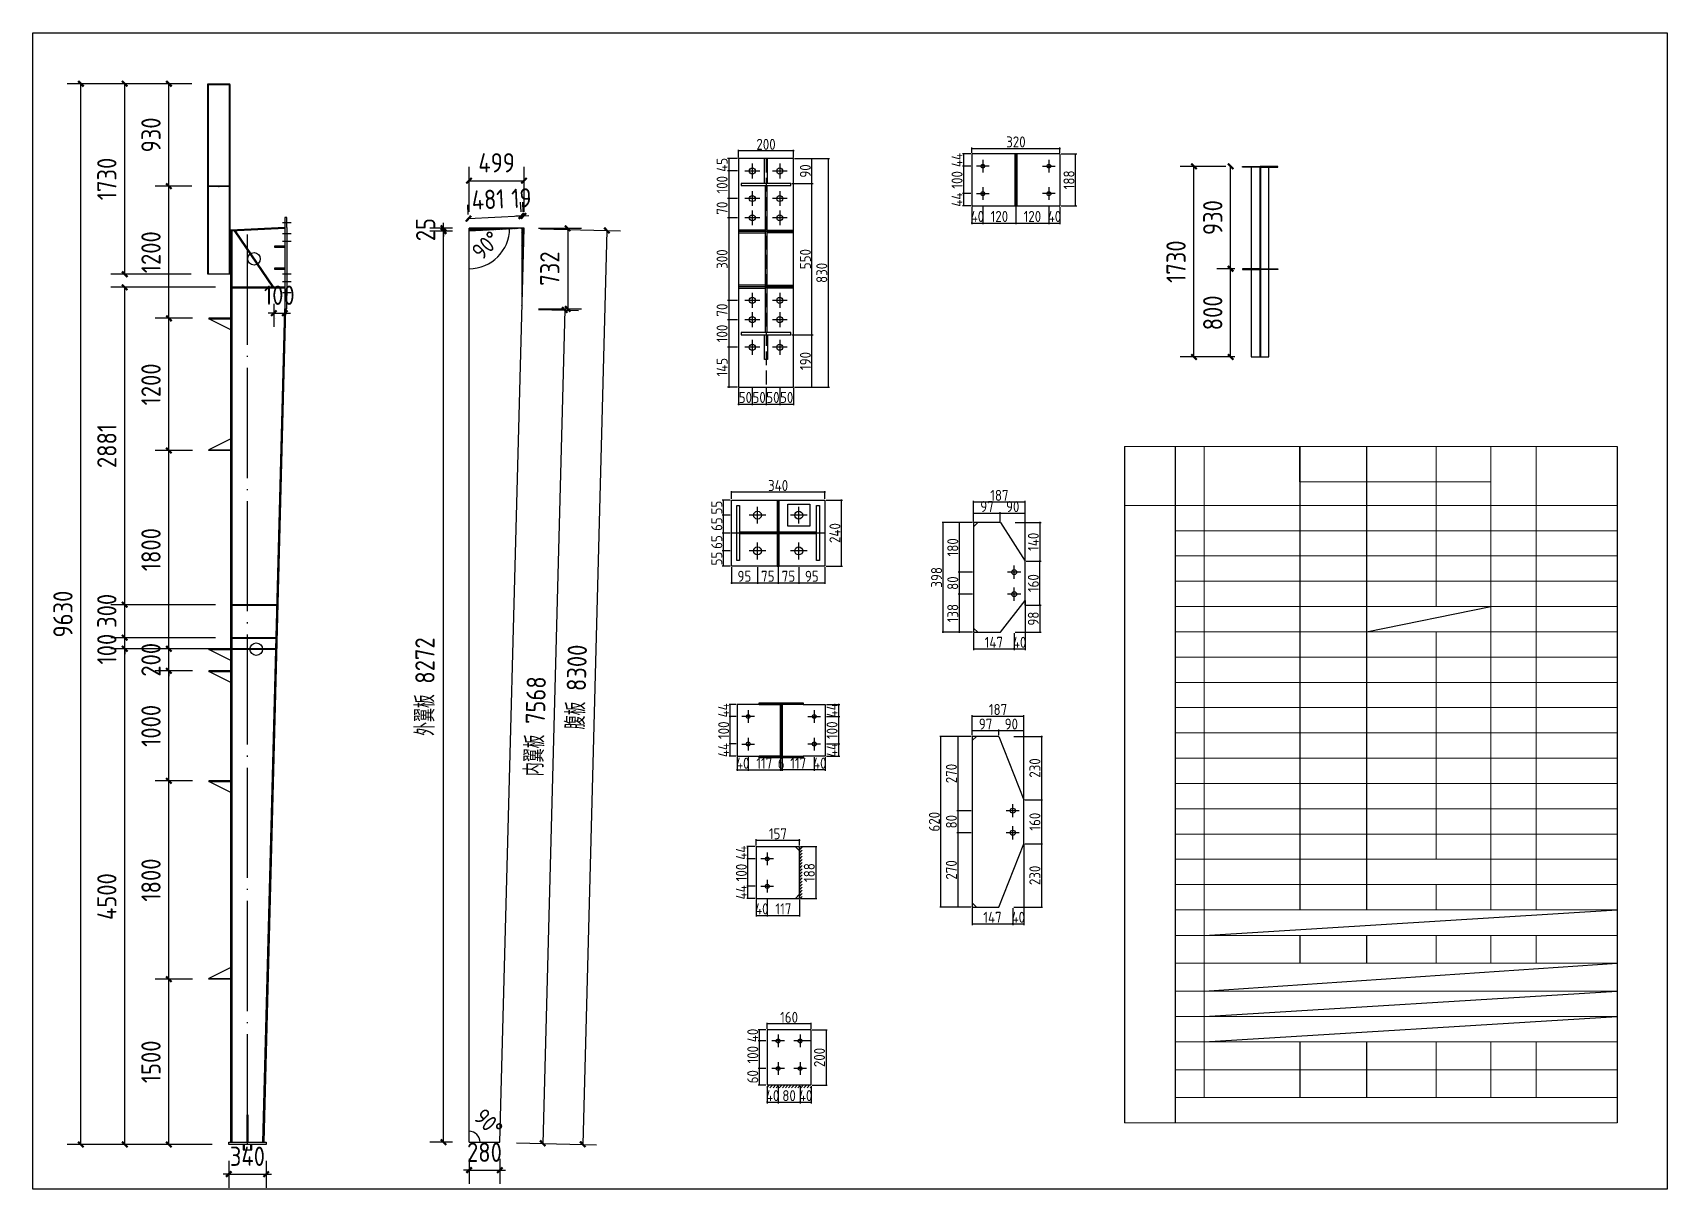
# Model space of a CAD drawing. Extents: x 102162 to 621267, y -39398 to 328893.
# Drawn here: x 295212 to 324912, y 233602 to 254602 of the extents above; entities that cross this region are included whole.
import ezdxf

# ---------------------------------------------------------------- set-up
doc = ezdxf.new("R2010")
doc.units = 0
doc.header["$LTSCALE"] = 1000
doc.header["$MEASUREMENT"] = 0
doc.linetypes.add('DASH', pattern=[0.35, 0.25, -0.1])
doc.linetypes.add('DOTE', pattern=[2.42, 2, -0.2, 0.02, -0.2])
doc.layers.add('DOTE', color=1, linetype='Continuous')
doc.layers.add('钢架', color=7, linetype='Continuous', lineweight=25)
doc.styles.get("Standard").update_dxf_attribs({"font": 'gbenor.shx', "bigfont": 'gbcbig.shx'})
doc.dimstyles.get("Standard").update_dxf_attribs({"dimscale": 100, "dimtxt": 3.5, "dimasz": 1, "dimexe": 2.5, "dimexo": 3, "dimgap": 1.5, "dimtad": 1, "dimdec": 0, "dimzin": 0, "dimdsep": 46, "dimtxsty": 'Standard', "dimblk": 'ARCHTICK', "dimcen": 0.09, "dimadec": 0, "dimazin": 0, "dimtfac": 1, "dimtdec": 0, "dimtix": 1, "dimtmove": 2, "dimatfit": 3, "dimfxl": 1, "dimtolj": 1, "dimtzin": 0, "dimarcsym": 0})

msp = doc.modelspace()

# ---------------------------------------------------------------- blocks, each defined once
blk = doc.blocks.new('_ArchTick')
at = {"color": 0, "linetype": 'ByBlock', "const_width": 0.4}
blk.add_lwpolyline([(-0.5, -0.5), (0.5, 0.5)], dxfattribs=at)
blk = doc.blocks.new('*D6126')
at = {"color": 3, "lineweight": -2}
for p, q in [((298113, 237416), (297436, 237416)), ((297686, 234416), (297686, 237416)), ((298473, 234416), (297436, 234416))]:
    blk.add_line(p, q, dxfattribs=at)
at = {"layer": 'Defpoints', "color": 0}
for p in [(297686, 237416), (298413, 237416), (298773, 234416)]:
    blk.add_point(p, dxfattribs=at)
at = {"color": 3, "lineweight": -2, "xscale": 100, "yscale": 100, "zscale": 100}
for p, rotation in [((297686, 237416), 90), ((297686, 234416), 270)]:
    blk.add_blockref('_ArchTick', p, dxfattribs=dict(at, rotation=rotation))
at = {"color": 0, "insert": (297361, 235916), "char_height": 350, "attachment_point": 5, "rotation": 90}
blk.add_mtext('\\A1;1500', dxfattribs=at)
blk = doc.blocks.new('*D6127')
at = {"color": 3, "lineweight": -2}
for p, q in [((298113, 241016), (297436, 241016)), ((297686, 237416), (297686, 241016)), ((298113, 237416), (297436, 237416))]:
    blk.add_line(p, q, dxfattribs=at)
at = {"layer": 'Defpoints', "color": 0}
for p in [(297686, 241016), (298413, 241016), (298413, 237416)]:
    blk.add_point(p, dxfattribs=at)
at = {"color": 3, "lineweight": -2, "xscale": 100, "yscale": 100, "zscale": 100}
for p, rotation in [((297686, 241016), 90), ((297686, 237416), 270)]:
    blk.add_blockref('_ArchTick', p, dxfattribs=dict(at, rotation=rotation))
at = {"color": 0, "insert": (297361, 239216), "char_height": 350, "attachment_point": 5, "rotation": 90}
blk.add_mtext('\\A1;1800', dxfattribs=at)
blk = doc.blocks.new('*D6128')
at = {"color": 3, "lineweight": -2}
for p, q in [((298113, 243016), (297436, 243016)), ((297686, 241016), (297686, 243016)), ((298113, 241016), (297436, 241016))]:
    blk.add_line(p, q, dxfattribs=at)
at = {"layer": 'Defpoints', "color": 0}
for p in [(297686, 243016), (298413, 243016), (298413, 241016)]:
    blk.add_point(p, dxfattribs=at)
at = {"color": 3, "lineweight": -2, "xscale": 100, "yscale": 100, "zscale": 100}
for p, rotation in [((297686, 243016), 90), ((297686, 241016), 270)]:
    blk.add_blockref('_ArchTick', p, dxfattribs=dict(at, rotation=rotation))
at = {"color": 0, "insert": (297361, 242016), "char_height": 350, "attachment_point": 5, "rotation": 90}
blk.add_mtext('\\A1;1000', dxfattribs=at)
blk = doc.blocks.new('*D6130')
at = {"color": 3, "lineweight": -2}
for p, q in [((298113, 249416), (297436, 249416)), ((297686, 247016), (297686, 249416)), ((298113, 247016), (297436, 247016))]:
    blk.add_line(p, q, dxfattribs=at)
at = {"layer": 'Defpoints', "color": 0}
for p in [(297686, 249416), (298413, 249416), (298413, 247016)]:
    blk.add_point(p, dxfattribs=at)
at = {"color": 3, "lineweight": -2, "xscale": 100, "yscale": 100, "zscale": 100}
for p, rotation in [((297686, 249416), 90), ((297686, 247016), 270)]:
    blk.add_blockref('_ArchTick', p, dxfattribs=dict(at, rotation=rotation))
at = {"color": 0, "insert": (297361, 248216), "char_height": 350, "attachment_point": 5, "rotation": 90}
blk.add_mtext('\\A1;1200', dxfattribs=at)
blk = doc.blocks.new('*D6129')
at = {"color": 3, "lineweight": -2}
for p, q in [((298113, 247016), (297436, 247016)), ((297686, 243416), (297686, 247016)), ((298113, 243416), (297436, 243416))]:
    blk.add_line(p, q, dxfattribs=at)
at = {"layer": 'Defpoints', "color": 0}
for p in [(297686, 247016), (298413, 247016), (298413, 243416)]:
    blk.add_point(p, dxfattribs=at)
at = {"color": 3, "lineweight": -2, "xscale": 100, "yscale": 100, "zscale": 100}
for p, rotation in [((297686, 247016), 90), ((297686, 243416), 270)]:
    blk.add_blockref('_ArchTick', p, dxfattribs=dict(at, rotation=rotation))
at = {"color": 0, "insert": (297361, 245216), "char_height": 350, "attachment_point": 5, "rotation": 90}
blk.add_mtext('\\A1;1800', dxfattribs=at)
blk = doc.blocks.new('*D6131')
at = {"color": 3, "lineweight": -2}
for p, q in [((298105, 251816), (297436, 251816)), ((297686, 249416), (297686, 251816)), ((298113, 249416), (297436, 249416))]:
    blk.add_line(p, q, dxfattribs=at)
at = {"layer": 'Defpoints', "color": 0}
for p in [(297686, 251816), (298405, 251816), (298413, 249416)]:
    blk.add_point(p, dxfattribs=at)
at = {"color": 3, "lineweight": -2, "xscale": 100, "yscale": 100, "zscale": 100}
for p, rotation in [((297686, 251816), 90), ((297686, 249416), 270)]:
    blk.add_blockref('_ArchTick', p, dxfattribs=dict(at, rotation=rotation))
at = {"color": 0, "insert": (297361, 250616), "char_height": 350, "attachment_point": 5, "rotation": 90}
blk.add_mtext('\\A1;1200', dxfattribs=at)
blk = doc.blocks.new('*D6132')
at = {"color": 3, "lineweight": -2}
for p, q in [((298105, 253676), (297436, 253676)), ((297686, 251816), (297686, 253676)), ((298105, 251816), (297436, 251816))]:
    blk.add_line(p, q, dxfattribs=at)
at = {"layer": 'Defpoints', "color": 0}
for p in [(297686, 253676), (298405, 253676), (298405, 251816)]:
    blk.add_point(p, dxfattribs=at)
at = {"color": 3, "lineweight": -2, "xscale": 100, "yscale": 100, "zscale": 100}
for p, rotation in [((297686, 253676), 90), ((297686, 251816), 270)]:
    blk.add_blockref('_ArchTick', p, dxfattribs=dict(at, rotation=rotation))
at = {"color": 0, "insert": (297361, 252746), "char_height": 350, "attachment_point": 5, "rotation": 90}
blk.add_mtext('\\A1;930', dxfattribs=at)
blk = doc.blocks.new('*D6054')
at = {"color": 3, "lineweight": -2}
for p, q in [((298093, 253676), (296634, 253676)), ((296884, 250216), (296884, 253676)), ((298093, 250216), (296634, 250216))]:
    blk.add_line(p, q, dxfattribs=at)
at = {"layer": 'Defpoints', "color": 0}
for p in [(296884, 253676), (298393, 253676), (298393, 250216)]:
    blk.add_point(p, dxfattribs=at)
at = {"color": 3, "lineweight": -2, "xscale": 100, "yscale": 100, "zscale": 100}
for p, rotation in [((296884, 253676), 90), ((296884, 250216), 270)]:
    blk.add_blockref('_ArchTick', p, dxfattribs=dict(at, rotation=rotation))
at = {"color": 0, "insert": (296559, 251946), "char_height": 350, "attachment_point": 5, "rotation": 90}
blk.add_mtext('\\A1;1730', dxfattribs=at)
blk = doc.blocks.new('*D6055')
at = {"color": 3, "lineweight": -2}
for p, q in [((298093, 253676), (295836, 253676)), ((296086, 234416), (296086, 253676)), ((298473, 234416), (295836, 234416))]:
    blk.add_line(p, q, dxfattribs=at)
at = {"layer": 'Defpoints', "color": 0}
for p in [(296086, 253676), (298393, 253676), (298773, 234416)]:
    blk.add_point(p, dxfattribs=at)
at = {"color": 3, "lineweight": -2, "xscale": 100, "yscale": 100, "zscale": 100}
for p, rotation in [((296086, 253676), 90), ((296086, 234416), 270)]:
    blk.add_blockref('_ArchTick', p, dxfattribs=dict(at, rotation=rotation))
at = {"color": 0, "insert": (295761, 244046), "char_height": 350, "attachment_point": 5, "rotation": 90}
blk.add_mtext('\\A1;9630', dxfattribs=at)
blk = doc.blocks.new('*D6133')
at = {"color": 3, "lineweight": -2}
for p, q in [((298773, 234116), (298773, 233626)), ((299453, 234116), (299453, 233626)), ((298773, 233876), (298673, 233876)), ((298773, 233876), (299453, 233876)), ((299453, 233876), (299553, 233876))]:
    blk.add_line(p, q, dxfattribs=at)
at = {"layer": 'Defpoints', "color": 0}
for p in [(298773, 234416), (299453, 234416), (299453, 233876)]:
    blk.add_point(p, dxfattribs=at)
at = {"color": 3, "lineweight": -2, "xscale": 100, "yscale": 100, "zscale": 100}
blk.add_blockref('_ArchTick', (298773, 233876), dxfattribs=at)
at = {"color": 3, "lineweight": -2, "xscale": 100, "yscale": 100, "zscale": 100, "rotation": 180}
blk.add_blockref('_ArchTick', (299453, 233876), dxfattribs=at)
at = {"color": 0, "insert": (299113, 234201), "char_height": 350, "attachment_point": 5}
blk.add_mtext('\\A1;340', dxfattribs=at)
blk = doc.blocks.new('*D6134')
at = {"color": 3, "lineweight": -2}
for p, q in [((299593, 249510), (299493, 249510)), ((299593, 249679), (299593, 249260)), ((299593, 249510), (299793, 249510)), ((299793, 249679), (299793, 249260)), ((299793, 249510), (299893, 249510))]:
    blk.add_line(p, q, dxfattribs=at)
at = {"layer": 'Defpoints', "color": 0}
for p in [(299593, 249979), (299793, 249979), (299793, 249510)]:
    blk.add_point(p, dxfattribs=at)
at = {"color": 3, "lineweight": -2, "xscale": 100, "yscale": 100, "zscale": 100}
blk.add_blockref('_ArchTick', (299593, 249510), dxfattribs=at)
at = {"color": 3, "lineweight": -2, "xscale": 100, "yscale": 100, "zscale": 100, "rotation": 180}
blk.add_blockref('_ArchTick', (299793, 249510), dxfattribs=at)
at = {"color": 0, "insert": (299693, 249835), "char_height": 350, "attachment_point": 5}
blk.add_mtext('\\A1;100', dxfattribs=at)
blk = doc.blocks.new('*D6135')
at = {"color": 3, "lineweight": -2}
for p, q in [((298113, 243416), (297436, 243416)), ((297686, 243416), (297686, 243516)), ((297686, 243016), (297686, 243416)), ((298113, 243016), (297436, 243016)), ((297686, 243016), (297686, 242916))]:
    blk.add_line(p, q, dxfattribs=at)
at = {"layer": 'Defpoints', "color": 0}
for p in [(297686, 243416), (298413, 243416), (298413, 243016)]:
    blk.add_point(p, dxfattribs=at)
at = {"color": 3, "lineweight": -2, "xscale": 100, "yscale": 100, "zscale": 100}
for p, rotation in [((297686, 243416), 270), ((297686, 243016), 90)]:
    blk.add_blockref('_ArchTick', p, dxfattribs=dict(at, rotation=rotation))
at = {"color": 0, "insert": (297361, 243216), "char_height": 350, "attachment_point": 5, "rotation": 90}
blk.add_mtext('\\A1;200', dxfattribs=at)
blk = doc.blocks.new('*D6136')
at = {"color": 3, "lineweight": -2}
for p, q in [((298533, 243416), (296634, 243416)), ((296884, 234416), (296884, 243416)), ((298473, 234416), (296634, 234416))]:
    blk.add_line(p, q, dxfattribs=at)
at = {"layer": 'Defpoints', "color": 0}
for p in [(296884, 243416), (298833, 243416), (298773, 234416)]:
    blk.add_point(p, dxfattribs=at)
at = {"color": 3, "lineweight": -2, "xscale": 100, "yscale": 100, "zscale": 100}
for p, rotation in [((296884, 243416), 90), ((296884, 234416), 270)]:
    blk.add_blockref('_ArchTick', p, dxfattribs=dict(at, rotation=rotation))
at = {"color": 0, "insert": (296559, 238916), "char_height": 350, "attachment_point": 5, "rotation": 90}
blk.add_mtext('\\A1;4500', dxfattribs=at)
blk = doc.blocks.new('*D6036')
at = {"color": 3, "lineweight": -2}
for p, q in [((298533, 243616), (296634, 243616)), ((296884, 243616), (296884, 243716)), ((296884, 243416), (296884, 243616)), ((298113, 243416), (296634, 243416)), ((296884, 243416), (296884, 243316))]:
    blk.add_line(p, q, dxfattribs=at)
at = {"layer": 'Defpoints', "color": 0}
for p in [(296884, 243616), (298833, 243616), (298413, 243416)]:
    blk.add_point(p, dxfattribs=at)
at = {"color": 3, "lineweight": -2, "xscale": 100, "yscale": 100, "zscale": 100}
for p, rotation in [((296884, 243616), 270), ((296884, 243416), 90)]:
    blk.add_blockref('_ArchTick', p, dxfattribs=dict(at, rotation=rotation))
at = {"color": 0, "insert": (296559, 243409), "char_height": 350, "attachment_point": 5, "rotation": 90}
blk.add_mtext('\\A1;100', dxfattribs=at)
blk = doc.blocks.new('*D6037')
at = {"color": 3, "lineweight": -2}
for p, q in [((298533, 244216), (296634, 244216)), ((296884, 243616), (296884, 244216)), ((298533, 243616), (296634, 243616))]:
    blk.add_line(p, q, dxfattribs=at)
at = {"layer": 'Defpoints', "color": 0}
for p in [(296884, 244216), (298833, 244216), (298833, 243616)]:
    blk.add_point(p, dxfattribs=at)
at = {"color": 3, "lineweight": -2, "xscale": 100, "yscale": 100, "zscale": 100}
for p, rotation in [((296884, 244216), 90), ((296884, 243616), 270)]:
    blk.add_blockref('_ArchTick', p, dxfattribs=dict(at, rotation=rotation))
at = {"color": 0, "insert": (296559, 244104), "char_height": 350, "attachment_point": 5, "rotation": 90}
blk.add_mtext('\\A1;300', dxfattribs=at)
blk = doc.blocks.new('*D6038')
at = {"color": 3, "lineweight": -2}
for p, q in [((298533, 249979), (296634, 249979)), ((296884, 244216), (296884, 249979)), ((298533, 244216), (296634, 244216))]:
    blk.add_line(p, q, dxfattribs=at)
at = {"layer": 'Defpoints', "color": 0}
for p in [(296884, 249979), (298833, 249979), (298833, 244216)]:
    blk.add_point(p, dxfattribs=at)
at = {"color": 3, "lineweight": -2, "xscale": 100, "yscale": 100, "zscale": 100}
for p, rotation in [((296884, 249979), 90), ((296884, 244216), 270)]:
    blk.add_blockref('_ArchTick', p, dxfattribs=dict(at, rotation=rotation))
at = {"color": 0, "insert": (296559, 247098), "char_height": 350, "attachment_point": 5, "rotation": 90}
blk.add_mtext('\\A1;2881', dxfattribs=at)
blk = doc.blocks.new('*D6066')
at = {"color": 3, "lineweight": -2}
for p, q in [((317053, 250315), (316728, 250315)), ((316978, 248715), (316978, 250315)), ((317053, 248715), (316728, 248715))]:
    blk.add_line(p, q, dxfattribs=at)
at = {"layer": 'Defpoints', "color": 0}
for p in [(316978, 250315), (317353, 250315), (317353, 248715)]:
    blk.add_point(p, dxfattribs=at)
at = {"color": 3, "lineweight": -2, "xscale": 100, "yscale": 100, "zscale": 100}
for p, rotation in [((316978, 250315), 90), ((316978, 248715), 270)]:
    blk.add_blockref('_ArchTick', p, dxfattribs=dict(at, rotation=rotation))
at = {"color": 0, "insert": (316653, 249515), "char_height": 350, "attachment_point": 5, "rotation": 90}
blk.add_mtext('\\A1;800', dxfattribs=at)
blk = doc.blocks.new('*D6067')
at = {"color": 3, "lineweight": -2}
for p, q in [((316893, 252175), (316728, 252175)), ((316978, 250315), (316978, 252175)), ((316893, 250315), (316728, 250315))]:
    blk.add_line(p, q, dxfattribs=at)
at = {"layer": 'Defpoints', "color": 0}
for p in [(316978, 252175), (317193, 252175), (317193, 250315)]:
    blk.add_point(p, dxfattribs=at)
at = {"color": 3, "lineweight": -2, "xscale": 100, "yscale": 100, "zscale": 100}
for p, rotation in [((316978, 252175), 90), ((316978, 250315), 270)]:
    blk.add_blockref('_ArchTick', p, dxfattribs=dict(at, rotation=rotation))
at = {"color": 0, "insert": (316653, 251245), "char_height": 350, "attachment_point": 5, "rotation": 90}
blk.add_mtext('\\A1;930', dxfattribs=at)
blk = doc.blocks.new('*D6039')
at = {"color": 3, "lineweight": -2}
for p, q in [((316893, 252175), (316061, 252175)), ((316311, 248715), (316311, 252175)), ((317053, 248715), (316061, 248715))]:
    blk.add_line(p, q, dxfattribs=at)
at = {"layer": 'Defpoints', "color": 0}
for p in [(316311, 252175), (317193, 252175), (317353, 248715)]:
    blk.add_point(p, dxfattribs=at)
at = {"color": 3, "lineweight": -2, "xscale": 100, "yscale": 100, "zscale": 100}
for p, rotation in [((316311, 252175), 90), ((316311, 248715), 270)]:
    blk.add_blockref('_ArchTick', p, dxfattribs=dict(at, rotation=rotation))
at = {"color": 0, "insert": (315986, 250445), "char_height": 350, "attachment_point": 5, "rotation": 90}
blk.add_mtext('\\A1;1730', dxfattribs=at)
blk = doc.blocks.new('*D6068')
at = {"color": 3, "lineweight": -2}
for p, q in [((304439, 251043), (305894, 251005)), ((305644, 251011), (305206, 234417)), ((304000, 234448), (305456, 234410))]:
    blk.add_line(p, q, dxfattribs=at)
at = {"layer": 'Defpoints', "color": 0}
for p in [(304139, 251051), (303700, 234456), (305206, 234417)]:
    blk.add_point(p, dxfattribs=at)
at = {"color": 3, "lineweight": -2, "xscale": 100, "yscale": 100, "zscale": 100}
for p, rotation in [((305644, 251011), 88.4856732577421), ((305206, 234417), 268.4856732577421)]:
    blk.add_blockref('_ArchTick', p, dxfattribs=dict(at, rotation=rotation))
at = {"color": 0, "insert": (305089, 242723), "char_height": 350, "attachment_point": 5, "rotation": 88.4857}
blk.add_mtext('\\A1;腹板 8300', dxfattribs=at)
blk = doc.blocks.new('*D6069')
at = {"color": 3, "lineweight": -2}
for p, q in [((302840, 251001), (302426, 251001)), ((302676, 234456), (302676, 251001)), ((302840, 234456), (302426, 234456))]:
    blk.add_line(p, q, dxfattribs=at)
at = {"layer": 'Defpoints', "color": 0}
for p in [(302676, 251001), (303140, 251001), (303140, 234456)]:
    blk.add_point(p, dxfattribs=at)
at = {"color": 3, "lineweight": -2, "xscale": 100, "yscale": 100, "zscale": 100}
for p, rotation in [((302676, 251001), 90), ((302676, 234456), 270)]:
    blk.add_blockref('_ArchTick', p, dxfattribs=dict(at, rotation=rotation))
at = {"color": 0, "insert": (302339, 242729), "char_height": 350, "attachment_point": 5, "rotation": 90}
blk.add_mtext('\\A1;外翼板 8272', dxfattribs=at)
blk = doc.blocks.new('*D6070')
at = {"color": 3, "lineweight": -2}
for p, q in [((302840, 251051), (302426, 251051)), ((302840, 251001), (302426, 251001)), ((302676, 251051), (302676, 251151)), ((302676, 251001), (302676, 251051)), ((302676, 251001), (302676, 250901))]:
    blk.add_line(p, q, dxfattribs=at)
at = {"layer": 'Defpoints', "color": 0}
for p in [(302676, 251051), (303140, 251051), (303140, 251001)]:
    blk.add_point(p, dxfattribs=at)
at = {"color": 3, "lineweight": -2, "xscale": 100, "yscale": 100, "zscale": 100}
for p, rotation in [((302676, 251051), 270), ((302676, 251001), 90)]:
    blk.add_blockref('_ArchTick', p, dxfattribs=dict(at, rotation=rotation))
at = {"color": 0, "insert": (302351, 251026), "char_height": 350, "attachment_point": 5, "rotation": 90}
blk.add_mtext('\\A1;25', dxfattribs=at)
blk = doc.blocks.new('*D6071')
at = {"color": 3, "lineweight": -2}
for p, q in [((304400, 251051), (305182, 251051)), ((304932, 251051), (304932, 249587)), ((304400, 249587), (305182, 249587))]:
    blk.add_line(p, q, dxfattribs=at)
at = {"layer": 'Defpoints', "color": 0}
for p in [(304100, 251051), (304100, 249587), (304932, 249587)]:
    blk.add_point(p, dxfattribs=at)
at = {"color": 3, "lineweight": -2, "xscale": 100, "yscale": 100, "zscale": 100}
for p, rotation in [((304932, 251051), 90), ((304932, 249587), 270)]:
    blk.add_blockref('_ArchTick', p, dxfattribs=dict(at, rotation=rotation))
at = {"color": 0, "insert": (304607, 250319), "char_height": 350, "attachment_point": 5, "rotation": 90}
blk.add_mtext('\\A1;732', dxfattribs=at)
blk = doc.blocks.new('*D6040')
at = {"color": 3, "lineweight": -2}
for p, q in [((304400, 249579), (305127, 249560)), ((304878, 249567), (304478, 234436)), ((304000, 234448), (304727, 234429))]:
    blk.add_line(p, q, dxfattribs=at)
at = {"layer": 'Defpoints', "color": 0}
for p in [(304100, 249587), (303700, 234456), (304478, 234436)]:
    blk.add_point(p, dxfattribs=at)
at = {"color": 3, "lineweight": -2, "xscale": 100, "yscale": 100, "zscale": 100}
for p, rotation in [((304878, 249567), 88.4856732577417), ((304478, 234436), 268.4856732577417)]:
    blk.add_blockref('_ArchTick', p, dxfattribs=dict(at, rotation=rotation))
at = {"color": 0, "insert": (304341, 242010), "char_height": 350, "attachment_point": 5, "rotation": 88.4857}
blk.add_mtext('\\A1;内翼板 7568', dxfattribs=at)
blk = doc.blocks.new('*D6072')
at = {"color": 3, "lineweight": -2}
for p, q in [((303140, 234156), (303140, 233699)), ((303700, 234156), (303700, 233699)), ((303140, 233949), (303040, 233949)), ((303140, 233949), (303700, 233949)), ((303700, 233949), (303800, 233949))]:
    blk.add_line(p, q, dxfattribs=at)
at = {"layer": 'Defpoints', "color": 0}
for p in [(303140, 234456), (303700, 234456), (303700, 233949)]:
    blk.add_point(p, dxfattribs=at)
at = {"color": 3, "lineweight": -2, "xscale": 100, "yscale": 100, "zscale": 100}
blk.add_blockref('_ArchTick', (303140, 233949), dxfattribs=at)
at = {"color": 3, "lineweight": -2, "xscale": 100, "yscale": 100, "zscale": 100, "rotation": 180}
blk.add_blockref('_ArchTick', (303700, 233949), dxfattribs=at)
at = {"color": 0, "insert": (303420, 234274), "char_height": 350, "attachment_point": 5}
blk.add_mtext('\\A1;280', dxfattribs=at)
blk = doc.blocks.new('*D6073')
at = {"color": 3, "lineweight": -2}
for p, q in [((303140, 251351), (303140, 252165)), ((304139, 251351), (304139, 252165)), ((303140, 251915), (304139, 251915))]:
    blk.add_line(p, q, dxfattribs=at)
at = {"layer": 'Defpoints', "color": 0}
for p in [(304139, 251915), (303140, 251051), (304139, 251051)]:
    blk.add_point(p, dxfattribs=at)
at = {"color": 3, "lineweight": -2, "xscale": 100, "yscale": 100, "zscale": 100, "rotation": 180}
blk.add_blockref('_ArchTick', (303140, 251915), dxfattribs=at)
at = {"color": 3, "lineweight": -2, "xscale": 100, "yscale": 100, "zscale": 100}
blk.add_blockref('_ArchTick', (304139, 251915), dxfattribs=at)
at = {"color": 0, "insert": (303640, 252240), "char_height": 350, "attachment_point": 5}
blk.add_mtext('\\A1;499', dxfattribs=at)
blk = doc.blocks.new('*D6074')
at = {"color": 0, "lineweight": -2}
blk.add_arc((303140, 251051), 736, 270, 0, dxfattribs=at)
at = {"layer": 'Defpoints', "color": 0}
for p in [(303140, 251051), (303140, 251001), (304139, 251051), (303508, 250414), (303140, 234456)]:
    blk.add_point(p, dxfattribs=at)
at = {"color": 0, "lineweight": -2, "xscale": 20, "yscale": 20, "zscale": 20}
for p, rotation in [((303877, 251051), 90), ((303140, 250315), 180.0000000000001)]:
    blk.add_blockref('_ArchTick', p, dxfattribs=dict(at, rotation=rotation))
at = {"color": 0, "insert": (303449, 250743), "char_height": 300, "attachment_point": 5, "rotation": 45}
blk.add_mtext('\\A1;90°', dxfattribs=at)
blk = doc.blocks.new('*D6075')
at = {"color": 0, "lineweight": -2}
blk.add_arc((303140, 234456), 200, 0, 90, dxfattribs=at)
at = {"layer": 'Defpoints', "color": 0}
for p in [(303140, 251001), (303140, 234456), (303140, 234456), (303313, 234556), (303700, 234456)]:
    blk.add_point(p, dxfattribs=at)
at = {"color": 0, "lineweight": -2, "xscale": 20, "yscale": 20, "zscale": 20}
for p, rotation in [((303140, 234656), 180.0000000000001), ((303340, 234456), 270.0000000000021)]:
    blk.add_blockref('_ArchTick', p, dxfattribs=dict(at, rotation=rotation))
at = {"color": 0, "insert": (303494, 234810), "char_height": 300, "attachment_point": 5, "rotation": 315}
blk.add_mtext('\\A1;90°', dxfattribs=at)
blk = doc.blocks.new('*D6076')
at = {"color": 3, "lineweight": -2}
for p, q in [((303125, 251301), (303117, 251475)), ((303129, 251226), (304089, 251274)), ((304085, 251349), (304077, 251523))]:
    blk.add_line(p, q, dxfattribs=at)
at = {"layer": 'Defpoints', "color": 0}
for p in [(304089, 251274), (303140, 251001), (304100, 251049)]:
    blk.add_point(p, dxfattribs=at)
at = {"color": 3, "lineweight": -2, "xscale": 100, "yscale": 100, "zscale": 100}
for p, rotation in [((303129, 251226), 182.862405226115), ((304089, 251274), 2.862405226115041)]:
    blk.add_blockref('_ArchTick', p, dxfattribs=dict(at, rotation=rotation))
at = {"color": 0, "insert": (303486, 251574), "char_height": 350, "attachment_point": 5, "rotation": 2.8624}
blk.add_mtext('\\A1;481', dxfattribs=at)
blk = doc.blocks.new('*D6077')
at = {"color": 3, "lineweight": -2}
for p, q in [((304089, 251274), (303989, 251269)), ((304085, 251349), (304077, 251523)), ((304089, 251274), (304128, 251275)), ((304124, 251351), (304115, 251525)), ((304128, 251275), (304228, 251280))]:
    blk.add_line(p, q, dxfattribs=at)
at = {"layer": 'Defpoints', "color": 0}
for p in [(304128, 251275), (304100, 251049), (304139, 251051)]:
    blk.add_point(p, dxfattribs=at)
at = {"color": 3, "lineweight": -2, "xscale": 100, "yscale": 100, "zscale": 100}
for p, rotation in [((304089, 251274), 2.862405226257474), ((304128, 251275), 182.8624052262575)]:
    blk.add_blockref('_ArchTick', p, dxfattribs=dict(at, rotation=rotation))
at = {"color": 0, "insert": (304092, 251599), "char_height": 350, "attachment_point": 5, "rotation": 2.8624}
blk.add_mtext('\\A1;19', dxfattribs=at)
blk = doc.blocks.new('*D6078')
at = {"color": 0, "lineweight": -2}
for p, q in [((308012, 241218), (308002, 241218)), ((308012, 241447), (308012, 241198)), ((308012, 241218), (308212, 241218)), ((308212, 241447), (308212, 241198)), ((308212, 241218), (308222, 241218))]:
    blk.add_line(p, q, dxfattribs=at)
at = {"layer": 'Defpoints', "color": 0}
for p in [(308012, 241467), (308212, 241467), (308212, 241218)]:
    blk.add_point(p, dxfattribs=at)
at = {"color": 0, "lineweight": -2, "xscale": 10, "yscale": 10, "zscale": 10}
blk.add_blockref('_ArchTick', (308012, 241218), dxfattribs=at)
at = {"color": 0, "lineweight": -2, "xscale": 10, "yscale": 10, "zscale": 10, "rotation": 180}
blk.add_blockref('_ArchTick', (308212, 241218), dxfattribs=at)
at = {"color": 0, "insert": (308112, 241338), "char_height": 200, "attachment_point": 5}
blk.add_mtext('\\A1;40', dxfattribs=at)
blk = doc.blocks.new('*D6079')
at = {"color": 0, "lineweight": -2}
for p, q in [((308202, 241218), (308807, 241218)), ((308212, 241447), (308212, 241198)), ((308797, 241447), (308797, 241198))]:
    blk.add_line(p, q, dxfattribs=at)
at = {"layer": 'Defpoints', "color": 0}
for p in [(308212, 241467), (308797, 241467), (308797, 241218)]:
    blk.add_point(p, dxfattribs=at)
at = {"color": 0, "lineweight": -2, "xscale": 10, "yscale": 10, "zscale": 10, "rotation": 180}
blk.add_blockref('_ArchTick', (308212, 241218), dxfattribs=at)
at = {"color": 0, "lineweight": -2, "xscale": 10, "yscale": 10, "zscale": 10}
blk.add_blockref('_ArchTick', (308797, 241218), dxfattribs=at)
at = {"color": 0, "insert": (308505, 241338), "char_height": 200, "attachment_point": 5}
blk.add_mtext('\\A1;117', dxfattribs=at)
blk = doc.blocks.new('*D6080')
at = {"color": 0, "lineweight": -2}
for p, q in [((308797, 241218), (308787, 241218)), ((308797, 241447), (308797, 241198)), ((308797, 241218), (308827, 241218)), ((308827, 241447), (308827, 241198)), ((308827, 241218), (308837, 241218))]:
    blk.add_line(p, q, dxfattribs=at)
at = {"layer": 'Defpoints', "color": 0}
for p in [(308797, 241467), (308827, 241467), (308827, 241218)]:
    blk.add_point(p, dxfattribs=at)
at = {"color": 0, "lineweight": -2, "xscale": 10, "yscale": 10, "zscale": 10}
blk.add_blockref('_ArchTick', (308797, 241218), dxfattribs=at)
at = {"color": 0, "lineweight": -2, "xscale": 10, "yscale": 10, "zscale": 10, "rotation": 180}
blk.add_blockref('_ArchTick', (308827, 241218), dxfattribs=at)
at = {"color": 0, "insert": (308812, 241338), "char_height": 200, "attachment_point": 5}
blk.add_mtext('\\A1;6', dxfattribs=at)
blk = doc.blocks.new('*D6081')
at = {"color": 0, "lineweight": -2}
for p, q in [((307992, 241687), (307866, 241687)), ((307992, 241467), (307866, 241467)), ((307886, 241687), (307886, 241697)), ((307886, 241467), (307886, 241687)), ((307886, 241467), (307886, 241457))]:
    blk.add_line(p, q, dxfattribs=at)
at = {"layer": 'Defpoints', "color": 0}
for p in [(307886, 241687), (308012, 241687), (308012, 241467)]:
    blk.add_point(p, dxfattribs=at)
at = {"color": 0, "lineweight": -2, "xscale": 10, "yscale": 10, "zscale": 10}
for p, rotation in [((307886, 241687), 270), ((307886, 241467), 90)]:
    blk.add_blockref('_ArchTick', p, dxfattribs=dict(at, rotation=rotation))
at = {"color": 0, "insert": (307766, 241577), "char_height": 200, "attachment_point": 5, "rotation": 90}
blk.add_mtext('\\A1;44', dxfattribs=at)
blk = doc.blocks.new('*D6082')
at = {"color": 0, "lineweight": -2}
for p, q in [((307992, 242187), (307866, 242187)), ((307886, 241677), (307886, 242197)), ((307992, 241687), (307866, 241687))]:
    blk.add_line(p, q, dxfattribs=at)
at = {"layer": 'Defpoints', "color": 0}
for p in [(307886, 242187), (308012, 242187), (308012, 241687)]:
    blk.add_point(p, dxfattribs=at)
at = {"color": 0, "lineweight": -2, "xscale": 10, "yscale": 10, "zscale": 10}
for p, rotation in [((307886, 242187), 90), ((307886, 241687), 270)]:
    blk.add_blockref('_ArchTick', p, dxfattribs=dict(at, rotation=rotation))
at = {"color": 0, "insert": (307766, 241937), "char_height": 200, "attachment_point": 5, "rotation": 90}
blk.add_mtext('\\A1;100', dxfattribs=at)
blk = doc.blocks.new('*D6083')
at = {"color": 0, "lineweight": -2}
for p, q in [((307992, 242407), (307866, 242407)), ((307886, 242407), (307886, 242417)), ((307886, 242187), (307886, 242407)), ((307992, 242187), (307866, 242187)), ((307886, 242187), (307886, 242177))]:
    blk.add_line(p, q, dxfattribs=at)
at = {"layer": 'Defpoints', "color": 0}
for p in [(307886, 242407), (308012, 242407), (308012, 242187)]:
    blk.add_point(p, dxfattribs=at)
at = {"color": 0, "lineweight": -2, "xscale": 10, "yscale": 10, "zscale": 10}
for p, rotation in [((307886, 242407), 270), ((307886, 242187), 90)]:
    blk.add_blockref('_ArchTick', p, dxfattribs=dict(at, rotation=rotation))
at = {"color": 0, "insert": (307766, 242297), "char_height": 200, "attachment_point": 5, "rotation": 90}
blk.add_mtext('\\A1;44', dxfattribs=at)
blk = doc.blocks.new('*D6084')
at = {"color": 0, "lineweight": -2}
for p, q in [((309412, 241218), (309402, 241218)), ((309412, 241447), (309412, 241198)), ((309612, 241218), (309412, 241218)), ((309612, 241447), (309612, 241198)), ((309612, 241218), (309622, 241218))]:
    blk.add_line(p, q, dxfattribs=at)
at = {"layer": 'Defpoints', "color": 0}
for p in [(309412, 241467), (309612, 241467), (309412, 241218)]:
    blk.add_point(p, dxfattribs=at)
at = {"color": 0, "lineweight": -2, "xscale": 10, "yscale": 10, "zscale": 10}
blk.add_blockref('_ArchTick', (309412, 241218), dxfattribs=at)
at = {"color": 0, "lineweight": -2, "xscale": 10, "yscale": 10, "zscale": 10, "rotation": 180}
blk.add_blockref('_ArchTick', (309612, 241218), dxfattribs=at)
at = {"color": 0, "insert": (309512, 241338), "char_height": 200, "attachment_point": 5}
blk.add_mtext('\\A1;40', dxfattribs=at)
blk = doc.blocks.new('*D6085')
at = {"color": 0, "lineweight": -2}
for p, q in [((309422, 241218), (308817, 241218)), ((308827, 241447), (308827, 241198)), ((309412, 241447), (309412, 241198))]:
    blk.add_line(p, q, dxfattribs=at)
at = {"layer": 'Defpoints', "color": 0}
for p in [(308827, 241467), (309412, 241467), (308827, 241218)]:
    blk.add_point(p, dxfattribs=at)
at = {"color": 0, "lineweight": -2, "xscale": 10, "yscale": 10, "zscale": 10, "rotation": 180}
blk.add_blockref('_ArchTick', (308827, 241218), dxfattribs=at)
at = {"color": 0, "lineweight": -2, "xscale": 10, "yscale": 10, "zscale": 10}
blk.add_blockref('_ArchTick', (309412, 241218), dxfattribs=at)
at = {"color": 0, "insert": (309120, 241338), "char_height": 200, "attachment_point": 5}
blk.add_mtext('\\A1;117', dxfattribs=at)
blk = doc.blocks.new('*D6086')
at = {"color": 0, "lineweight": -2}
for p, q in [((309632, 241687), (309876, 241687)), ((309632, 241467), (309876, 241467)), ((309856, 241687), (309856, 241697)), ((309856, 241467), (309856, 241687)), ((309856, 241467), (309856, 241457))]:
    blk.add_line(p, q, dxfattribs=at)
at = {"layer": 'Defpoints', "color": 0}
for p in [(309612, 241687), (309612, 241467), (309856, 241687)]:
    blk.add_point(p, dxfattribs=at)
at = {"color": 0, "lineweight": -2, "xscale": 10, "yscale": 10, "zscale": 10}
for p, rotation in [((309856, 241687), 270), ((309856, 241467), 90)]:
    blk.add_blockref('_ArchTick', p, dxfattribs=dict(at, rotation=rotation))
at = {"color": 0, "insert": (309736, 241577), "char_height": 200, "attachment_point": 5, "rotation": 90}
blk.add_mtext('\\A1;44', dxfattribs=at)
blk = doc.blocks.new('*D6087')
at = {"color": 0, "lineweight": -2}
for p, q in [((309632, 242187), (309876, 242187)), ((309856, 241677), (309856, 242197)), ((309632, 241687), (309876, 241687))]:
    blk.add_line(p, q, dxfattribs=at)
at = {"layer": 'Defpoints', "color": 0}
for p in [(309612, 242187), (309856, 242187), (309612, 241687)]:
    blk.add_point(p, dxfattribs=at)
at = {"color": 0, "lineweight": -2, "xscale": 10, "yscale": 10, "zscale": 10}
for p, rotation in [((309856, 242187), 90), ((309856, 241687), 270)]:
    blk.add_blockref('_ArchTick', p, dxfattribs=dict(at, rotation=rotation))
at = {"color": 0, "insert": (309736, 241937), "char_height": 200, "attachment_point": 5, "rotation": 90}
blk.add_mtext('\\A1;100', dxfattribs=at)
blk = doc.blocks.new('*D6088')
at = {"color": 0, "lineweight": -2}
for p, q in [((309632, 242407), (309876, 242407)), ((309856, 242407), (309856, 242417)), ((309856, 242187), (309856, 242407)), ((309632, 242187), (309876, 242187)), ((309856, 242187), (309856, 242177))]:
    blk.add_line(p, q, dxfattribs=at)
at = {"layer": 'Defpoints', "color": 0}
for p in [(309612, 242407), (309856, 242407), (309612, 242187)]:
    blk.add_point(p, dxfattribs=at)
at = {"color": 0, "lineweight": -2, "xscale": 10, "yscale": 10, "zscale": 10}
for p, rotation in [((309856, 242407), 270), ((309856, 242187), 90)]:
    blk.add_blockref('_ArchTick', p, dxfattribs=dict(at, rotation=rotation))
at = {"color": 0, "insert": (309736, 242297), "char_height": 200, "attachment_point": 5, "rotation": 90}
blk.add_mtext('\\A1;44', dxfattribs=at)
blk = doc.blocks.new('*D6089')
at = {"color": 0, "lineweight": -2}
for p, q in [((308555, 235475), (308555, 235162)), ((308755, 235475), (308755, 235162)), ((308555, 235182), (308545, 235182)), ((308555, 235182), (308755, 235182)), ((308755, 235182), (308765, 235182))]:
    blk.add_line(p, q, dxfattribs=at)
at = {"layer": 'Defpoints', "color": 0}
for p in [(308555, 235495), (308755, 235495), (308755, 235182)]:
    blk.add_point(p, dxfattribs=at)
at = {"color": 0, "lineweight": -2, "xscale": 10, "yscale": 10, "zscale": 10}
blk.add_blockref('_ArchTick', (308555, 235182), dxfattribs=at)
at = {"color": 0, "lineweight": -2, "xscale": 10, "yscale": 10, "zscale": 10, "rotation": 180}
blk.add_blockref('_ArchTick', (308755, 235182), dxfattribs=at)
at = {"color": 0, "insert": (308655, 235302), "char_height": 200, "attachment_point": 5}
blk.add_mtext('\\A1;40', dxfattribs=at)
blk = doc.blocks.new('*D6041')
at = {"color": 0, "lineweight": -2}
for p, q in [((308755, 235475), (308755, 235162)), ((309155, 235475), (309155, 235162)), ((308745, 235182), (309165, 235182))]:
    blk.add_line(p, q, dxfattribs=at)
at = {"layer": 'Defpoints', "color": 0}
for p in [(308755, 235495), (309155, 235495), (309155, 235182)]:
    blk.add_point(p, dxfattribs=at)
at = {"color": 0, "lineweight": -2, "xscale": 10, "yscale": 10, "zscale": 10, "rotation": 180}
blk.add_blockref('_ArchTick', (308755, 235182), dxfattribs=at)
at = {"color": 0, "lineweight": -2, "xscale": 10, "yscale": 10, "zscale": 10}
blk.add_blockref('_ArchTick', (309155, 235182), dxfattribs=at)
at = {"color": 0, "insert": (308955, 235302), "char_height": 200, "attachment_point": 5}
blk.add_mtext('\\A1;80', dxfattribs=at)
blk = doc.blocks.new('*D6042')
at = {"color": 0, "lineweight": -2}
for p, q in [((309155, 235475), (309155, 235162)), ((309355, 235475), (309355, 235162)), ((309155, 235182), (309145, 235182)), ((309155, 235182), (309355, 235182)), ((309355, 235182), (309365, 235182))]:
    blk.add_line(p, q, dxfattribs=at)
at = {"layer": 'Defpoints', "color": 0}
for p in [(309155, 235495), (309355, 235495), (309355, 235182)]:
    blk.add_point(p, dxfattribs=at)
at = {"color": 0, "lineweight": -2, "xscale": 10, "yscale": 10, "zscale": 10}
blk.add_blockref('_ArchTick', (309155, 235182), dxfattribs=at)
at = {"color": 0, "lineweight": -2, "xscale": 10, "yscale": 10, "zscale": 10, "rotation": 180}
blk.add_blockref('_ArchTick', (309355, 235182), dxfattribs=at)
at = {"color": 0, "insert": (309255, 235302), "char_height": 200, "attachment_point": 5}
blk.add_mtext('\\A1;40', dxfattribs=at)
blk = doc.blocks.new('*D6043')
at = {"color": 0, "lineweight": -2}
for p, q in [((308535, 235795), (308395, 235795)), ((308415, 235485), (308415, 235805)), ((308535, 235495), (308395, 235495))]:
    blk.add_line(p, q, dxfattribs=at)
at = {"layer": 'Defpoints', "color": 0}
for p in [(308415, 235795), (308555, 235795), (308555, 235495)]:
    blk.add_point(p, dxfattribs=at)
at = {"color": 0, "lineweight": -2, "xscale": 10, "yscale": 10, "zscale": 10}
for p, rotation in [((308415, 235795), 90), ((308415, 235495), 270)]:
    blk.add_blockref('_ArchTick', p, dxfattribs=dict(at, rotation=rotation))
at = {"color": 0, "insert": (308295, 235645), "char_height": 200, "attachment_point": 5, "rotation": 90}
blk.add_mtext('\\A1;60', dxfattribs=at)
blk = doc.blocks.new('*D6090')
at = {"color": 0, "lineweight": -2}
for p, q in [((308535, 236295), (308395, 236295)), ((308415, 235785), (308415, 236305)), ((308535, 235795), (308395, 235795))]:
    blk.add_line(p, q, dxfattribs=at)
at = {"layer": 'Defpoints', "color": 0}
for p in [(308415, 236295), (308555, 236295), (308555, 235795)]:
    blk.add_point(p, dxfattribs=at)
at = {"color": 0, "lineweight": -2, "xscale": 10, "yscale": 10, "zscale": 10}
for p, rotation in [((308415, 236295), 90), ((308415, 235795), 270)]:
    blk.add_blockref('_ArchTick', p, dxfattribs=dict(at, rotation=rotation))
at = {"color": 0, "insert": (308295, 236045), "char_height": 200, "attachment_point": 5, "rotation": 90}
blk.add_mtext('\\A1;100', dxfattribs=at)
blk = doc.blocks.new('*D6091')
at = {"color": 0, "lineweight": -2}
for p, q in [((308535, 236495), (308395, 236495)), ((308415, 236495), (308415, 236505)), ((308415, 236295), (308415, 236495)), ((308535, 236295), (308395, 236295)), ((308415, 236295), (308415, 236285))]:
    blk.add_line(p, q, dxfattribs=at)
at = {"layer": 'Defpoints', "color": 0}
for p in [(308415, 236495), (308555, 236495), (308555, 236295)]:
    blk.add_point(p, dxfattribs=at)
at = {"color": 0, "lineweight": -2, "xscale": 10, "yscale": 10, "zscale": 10}
for p, rotation in [((308415, 236495), 270), ((308415, 236295), 90)]:
    blk.add_blockref('_ArchTick', p, dxfattribs=dict(at, rotation=rotation))
at = {"color": 0, "insert": (308295, 236395), "char_height": 200, "attachment_point": 5, "rotation": 90}
blk.add_mtext('\\A1;40', dxfattribs=at)
blk = doc.blocks.new('*D6092')
at = {"color": 0, "lineweight": -2}
for p, q in [((309365, 236604), (308545, 236604)), ((308555, 236515), (308555, 236624)), ((309355, 236515), (309355, 236624))]:
    blk.add_line(p, q, dxfattribs=at)
at = {"layer": 'Defpoints', "color": 0}
for p in [(308555, 236604), (308555, 236495), (309355, 236495)]:
    blk.add_point(p, dxfattribs=at)
at = {"color": 0, "lineweight": -2, "xscale": 10, "yscale": 10, "zscale": 10, "rotation": 180}
blk.add_blockref('_ArchTick', (308555, 236604), dxfattribs=at)
at = {"color": 0, "lineweight": -2, "xscale": 10, "yscale": 10, "zscale": 10}
blk.add_blockref('_ArchTick', (309355, 236604), dxfattribs=at)
at = {"color": 0, "insert": (308955, 236724), "char_height": 200, "attachment_point": 5}
blk.add_mtext('\\A1;160', dxfattribs=at)
blk = doc.blocks.new('*D6044')
at = {"color": 0, "lineweight": -2}
for p, q in [((309375, 236495), (309647, 236495)), ((309627, 236505), (309627, 235485)), ((309375, 235495), (309647, 235495))]:
    blk.add_line(p, q, dxfattribs=at)
at = {"layer": 'Defpoints', "color": 0}
for p in [(309355, 236495), (309355, 235495), (309627, 235495)]:
    blk.add_point(p, dxfattribs=at)
at = {"color": 0, "lineweight": -2, "xscale": 10, "yscale": 10, "zscale": 10}
for p, rotation in [((309627, 236495), 90), ((309627, 235495), 270)]:
    blk.add_blockref('_ArchTick', p, dxfattribs=dict(at, rotation=rotation))
at = {"color": 0, "insert": (309507, 235995), "char_height": 200, "attachment_point": 5, "rotation": 90}
blk.add_mtext('\\A1;200', dxfattribs=at)
blk = doc.blocks.new('*D6093')
at = {"color": 0, "lineweight": -2}
for p, q in [((308359, 238863), (308359, 238554)), ((308559, 238863), (308559, 238554)), ((308359, 238574), (308349, 238574)), ((308359, 238574), (308559, 238574)), ((308559, 238574), (308569, 238574))]:
    blk.add_line(p, q, dxfattribs=at)
at = {"layer": 'Defpoints', "color": 0}
for p in [(308359, 238883), (308559, 238883), (308559, 238574)]:
    blk.add_point(p, dxfattribs=at)
at = {"color": 0, "lineweight": -2, "xscale": 10, "yscale": 10, "zscale": 10}
blk.add_blockref('_ArchTick', (308359, 238574), dxfattribs=at)
at = {"color": 0, "lineweight": -2, "xscale": 10, "yscale": 10, "zscale": 10, "rotation": 180}
blk.add_blockref('_ArchTick', (308559, 238574), dxfattribs=at)
at = {"color": 0, "insert": (308459, 238694), "char_height": 200, "attachment_point": 5}
blk.add_mtext('\\A1;40', dxfattribs=at)
blk = doc.blocks.new('*D6094')
at = {"color": 0, "lineweight": -2}
for p, q in [((308559, 238863), (308559, 238554)), ((309144, 238863), (309144, 238554)), ((308549, 238574), (309154, 238574))]:
    blk.add_line(p, q, dxfattribs=at)
at = {"layer": 'Defpoints', "color": 0}
for p in [(308559, 238883), (309144, 238883), (309144, 238574)]:
    blk.add_point(p, dxfattribs=at)
at = {"color": 0, "lineweight": -2, "xscale": 10, "yscale": 10, "zscale": 10, "rotation": 180}
blk.add_blockref('_ArchTick', (308559, 238574), dxfattribs=at)
at = {"color": 0, "lineweight": -2, "xscale": 10, "yscale": 10, "zscale": 10}
blk.add_blockref('_ArchTick', (309144, 238574), dxfattribs=at)
at = {"color": 0, "insert": (308852, 238694), "char_height": 200, "attachment_point": 5}
blk.add_mtext('\\A1;117', dxfattribs=at)
blk = doc.blocks.new('*D6095')
at = {"color": 0, "lineweight": -2}
for p, q in [((308349, 239938), (309154, 239938)), ((308359, 239843), (308359, 239958)), ((309144, 239843), (309144, 239958))]:
    blk.add_line(p, q, dxfattribs=at)
at = {"layer": 'Defpoints', "color": 0}
for p in [(308359, 239823), (309144, 239938), (309144, 239823)]:
    blk.add_point(p, dxfattribs=at)
at = {"color": 0, "lineweight": -2, "xscale": 10, "yscale": 10, "zscale": 10, "rotation": 180}
blk.add_blockref('_ArchTick', (308359, 239938), dxfattribs=at)
at = {"color": 0, "lineweight": -2, "xscale": 10, "yscale": 10, "zscale": 10}
blk.add_blockref('_ArchTick', (309144, 239938), dxfattribs=at)
at = {"color": 0, "insert": (308752, 240058), "char_height": 200, "attachment_point": 5}
blk.add_mtext('\\A1;157', dxfattribs=at)
blk = doc.blocks.new('*D6096')
at = {"color": 0, "lineweight": -2}
for p, q in [((308339, 239103), (308188, 239103)), ((308208, 239103), (308208, 239113)), ((308208, 238883), (308208, 239103)), ((308339, 238883), (308188, 238883)), ((308208, 238883), (308208, 238873))]:
    blk.add_line(p, q, dxfattribs=at)
at = {"layer": 'Defpoints', "color": 0}
for p in [(308208, 239103), (308359, 239103), (308359, 238883)]:
    blk.add_point(p, dxfattribs=at)
at = {"color": 0, "lineweight": -2, "xscale": 10, "yscale": 10, "zscale": 10}
for p, rotation in [((308208, 239103), 270), ((308208, 238883), 90)]:
    blk.add_blockref('_ArchTick', p, dxfattribs=dict(at, rotation=rotation))
at = {"color": 0, "insert": (308088, 238993), "char_height": 200, "attachment_point": 5, "rotation": 90}
blk.add_mtext('\\A1;44', dxfattribs=at)
blk = doc.blocks.new('*D6097')
at = {"color": 0, "lineweight": -2}
for p, q in [((308339, 239603), (308188, 239603)), ((308208, 239093), (308208, 239613)), ((308339, 239103), (308188, 239103))]:
    blk.add_line(p, q, dxfattribs=at)
at = {"layer": 'Defpoints', "color": 0}
for p in [(308208, 239603), (308359, 239603), (308359, 239103)]:
    blk.add_point(p, dxfattribs=at)
at = {"color": 0, "lineweight": -2, "xscale": 10, "yscale": 10, "zscale": 10}
for p, rotation in [((308208, 239603), 90), ((308208, 239103), 270)]:
    blk.add_blockref('_ArchTick', p, dxfattribs=dict(at, rotation=rotation))
at = {"color": 0, "insert": (308088, 239353), "char_height": 200, "attachment_point": 5, "rotation": 90}
blk.add_mtext('\\A1;100', dxfattribs=at)
blk = doc.blocks.new('*D6098')
at = {"color": 0, "lineweight": -2}
for p, q in [((308339, 239823), (308188, 239823)), ((308208, 239823), (308208, 239833)), ((308208, 239603), (308208, 239823)), ((308339, 239603), (308188, 239603)), ((308208, 239603), (308208, 239593))]:
    blk.add_line(p, q, dxfattribs=at)
at = {"layer": 'Defpoints', "color": 0}
for p in [(308208, 239823), (308359, 239823), (308359, 239603)]:
    blk.add_point(p, dxfattribs=at)
at = {"color": 0, "lineweight": -2, "xscale": 10, "yscale": 10, "zscale": 10}
for p, rotation in [((308208, 239823), 270), ((308208, 239603), 90)]:
    blk.add_blockref('_ArchTick', p, dxfattribs=dict(at, rotation=rotation))
at = {"color": 0, "insert": (308088, 239713), "char_height": 200, "attachment_point": 5, "rotation": 90}
blk.add_mtext('\\A1;44', dxfattribs=at)
blk = doc.blocks.new('*D6099')
at = {"color": 0, "lineweight": -2}
for p, q in [((309164, 239823), (309462, 239823)), ((309442, 239833), (309442, 238873)), ((309164, 238883), (309462, 238883))]:
    blk.add_line(p, q, dxfattribs=at)
at = {"layer": 'Defpoints', "color": 0}
for p in [(309144, 239823), (309144, 238883), (309442, 238883)]:
    blk.add_point(p, dxfattribs=at)
at = {"color": 0, "lineweight": -2, "xscale": 10, "yscale": 10, "zscale": 10}
for p, rotation in [((309442, 239823), 90), ((309442, 238883), 270)]:
    blk.add_blockref('_ArchTick', p, dxfattribs=dict(at, rotation=rotation))
at = {"color": 0, "insert": (309322, 239353), "char_height": 200, "attachment_point": 5, "rotation": 90}
blk.add_mtext('\\A1;188', dxfattribs=at)
blk = doc.blocks.new('*D6100')
at = {"color": 0, "lineweight": -2}
for p, q in [((308036, 248146), (308036, 247839)), ((308286, 248146), (308286, 247839)), ((308026, 247859), (308296, 247859))]:
    blk.add_line(p, q, dxfattribs=at)
at = {"layer": 'Defpoints', "color": 0}
for p in [(308036, 248166), (308286, 248166), (308286, 247859)]:
    blk.add_point(p, dxfattribs=at)
at = {"color": 0, "lineweight": -2, "xscale": 10, "yscale": 10, "zscale": 10, "rotation": 180}
blk.add_blockref('_ArchTick', (308036, 247859), dxfattribs=at)
at = {"color": 0, "lineweight": -2, "xscale": 10, "yscale": 10, "zscale": 10}
blk.add_blockref('_ArchTick', (308286, 247859), dxfattribs=at)
at = {"color": 0, "insert": (308161, 247979), "char_height": 200, "attachment_point": 5}
blk.add_mtext('\\A1;50', dxfattribs=at)
blk = doc.blocks.new('*D6101')
at = {"color": 0, "lineweight": -2}
for p, q in [((308286, 248146), (308286, 247839)), ((308536, 248146), (308536, 247839)), ((308276, 247859), (308546, 247859))]:
    blk.add_line(p, q, dxfattribs=at)
at = {"layer": 'Defpoints', "color": 0}
for p in [(308286, 248166), (308536, 248166), (308536, 247859)]:
    blk.add_point(p, dxfattribs=at)
at = {"color": 0, "lineweight": -2, "xscale": 10, "yscale": 10, "zscale": 10, "rotation": 180}
blk.add_blockref('_ArchTick', (308286, 247859), dxfattribs=at)
at = {"color": 0, "lineweight": -2, "xscale": 10, "yscale": 10, "zscale": 10}
blk.add_blockref('_ArchTick', (308536, 247859), dxfattribs=at)
at = {"color": 0, "insert": (308411, 247979), "char_height": 200, "attachment_point": 5}
blk.add_mtext('\\A1;50', dxfattribs=at)
blk = doc.blocks.new('*D6102')
at = {"color": 0, "lineweight": -2}
for p, q in [((308536, 248146), (308536, 247839)), ((308786, 248146), (308786, 247839)), ((308526, 247859), (308796, 247859))]:
    blk.add_line(p, q, dxfattribs=at)
at = {"layer": 'Defpoints', "color": 0}
for p in [(308536, 248166), (308786, 248166), (308786, 247859)]:
    blk.add_point(p, dxfattribs=at)
at = {"color": 0, "lineweight": -2, "xscale": 10, "yscale": 10, "zscale": 10, "rotation": 180}
blk.add_blockref('_ArchTick', (308536, 247859), dxfattribs=at)
at = {"color": 0, "lineweight": -2, "xscale": 10, "yscale": 10, "zscale": 10}
blk.add_blockref('_ArchTick', (308786, 247859), dxfattribs=at)
at = {"color": 0, "insert": (308661, 247979), "char_height": 200, "attachment_point": 5}
blk.add_mtext('\\A1;50', dxfattribs=at)
blk = doc.blocks.new('*D6103')
at = {"color": 0, "lineweight": -2}
for p, q in [((308786, 248146), (308786, 247839)), ((309036, 248146), (309036, 247839)), ((308776, 247859), (309046, 247859))]:
    blk.add_line(p, q, dxfattribs=at)
at = {"layer": 'Defpoints', "color": 0}
for p in [(308786, 248166), (309036, 248166), (309036, 247859)]:
    blk.add_point(p, dxfattribs=at)
at = {"color": 0, "lineweight": -2, "xscale": 10, "yscale": 10, "zscale": 10, "rotation": 180}
blk.add_blockref('_ArchTick', (308786, 247859), dxfattribs=at)
at = {"color": 0, "lineweight": -2, "xscale": 10, "yscale": 10, "zscale": 10}
blk.add_blockref('_ArchTick', (309036, 247859), dxfattribs=at)
at = {"color": 0, "insert": (308911, 247979), "char_height": 200, "attachment_point": 5}
blk.add_mtext('\\A1;50', dxfattribs=at)
blk = doc.blocks.new('*D6104')
at = {"color": 0, "lineweight": -2}
for p, q in [((308016, 252316), (307838, 252316)), ((307858, 252316), (307858, 252326)), ((307858, 252316), (307858, 252091)), ((308016, 252091), (307838, 252091)), ((307858, 252091), (307858, 252081))]:
    blk.add_line(p, q, dxfattribs=at)
at = {"layer": 'Defpoints', "color": 0}
for p in [(308036, 252316), (307858, 252091), (308036, 252091)]:
    blk.add_point(p, dxfattribs=at)
at = {"color": 0, "lineweight": -2, "xscale": 10, "yscale": 10, "zscale": 10}
for p, rotation in [((307858, 252316), 270), ((307858, 252091), 90)]:
    blk.add_blockref('_ArchTick', p, dxfattribs=dict(at, rotation=rotation))
at = {"color": 0, "insert": (307738, 252203), "char_height": 200, "attachment_point": 5, "rotation": 90}
blk.add_mtext('\\A1;45', dxfattribs=at)
blk = doc.blocks.new('*D6045')
at = {"color": 0, "lineweight": -2}
for p, q in [((308016, 252091), (307838, 252091)), ((307858, 252101), (307858, 251581)), ((308016, 251591), (307838, 251591))]:
    blk.add_line(p, q, dxfattribs=at)
at = {"layer": 'Defpoints', "color": 0}
for p in [(308036, 252091), (307858, 251591), (308036, 251591)]:
    blk.add_point(p, dxfattribs=at)
at = {"color": 0, "lineweight": -2, "xscale": 10, "yscale": 10, "zscale": 10}
for p, rotation in [((307858, 252091), 90), ((307858, 251591), 270)]:
    blk.add_blockref('_ArchTick', p, dxfattribs=dict(at, rotation=rotation))
at = {"color": 0, "insert": (307738, 251841), "char_height": 200, "attachment_point": 5, "rotation": 90}
blk.add_mtext('\\A1;100', dxfattribs=at)
blk = doc.blocks.new('*D6046')
at = {"color": 0, "lineweight": -2}
for p, q in [((308016, 251591), (307838, 251591)), ((307858, 251601), (307858, 251231)), ((308016, 251241), (307838, 251241))]:
    blk.add_line(p, q, dxfattribs=at)
at = {"layer": 'Defpoints', "color": 0}
for p in [(308036, 251591), (307858, 251241), (308036, 251241)]:
    blk.add_point(p, dxfattribs=at)
at = {"color": 0, "lineweight": -2, "xscale": 10, "yscale": 10, "zscale": 10}
for p, rotation in [((307858, 251591), 90), ((307858, 251241), 270)]:
    blk.add_blockref('_ArchTick', p, dxfattribs=dict(at, rotation=rotation))
at = {"color": 0, "insert": (307738, 251416), "char_height": 200, "attachment_point": 5, "rotation": 90}
blk.add_mtext('\\A1;70', dxfattribs=at)
blk = doc.blocks.new('*D6047')
at = {"color": 0, "lineweight": -2}
for p, q in [((308016, 251241), (307838, 251241)), ((307858, 251251), (307858, 249731)), ((308016, 249741), (307838, 249741))]:
    blk.add_line(p, q, dxfattribs=at)
at = {"layer": 'Defpoints', "color": 0}
for p in [(308036, 251241), (307858, 249741), (308036, 249741)]:
    blk.add_point(p, dxfattribs=at)
at = {"color": 0, "lineweight": -2, "xscale": 10, "yscale": 10, "zscale": 10}
for p, rotation in [((307858, 251241), 90), ((307858, 249741), 270)]:
    blk.add_blockref('_ArchTick', p, dxfattribs=dict(at, rotation=rotation))
at = {"color": 0, "insert": (307738, 250491), "char_height": 200, "attachment_point": 5, "rotation": 90}
blk.add_mtext('\\A1;300', dxfattribs=at)
blk = doc.blocks.new('*D6048')
at = {"color": 0, "lineweight": -2}
for p, q in [((308016, 249741), (307838, 249741)), ((307858, 249751), (307858, 249381)), ((308016, 249391), (307838, 249391))]:
    blk.add_line(p, q, dxfattribs=at)
at = {"layer": 'Defpoints', "color": 0}
for p in [(308036, 249741), (307858, 249391), (308036, 249391)]:
    blk.add_point(p, dxfattribs=at)
at = {"color": 0, "lineweight": -2, "xscale": 10, "yscale": 10, "zscale": 10}
for p, rotation in [((307858, 249741), 90), ((307858, 249391), 270)]:
    blk.add_blockref('_ArchTick', p, dxfattribs=dict(at, rotation=rotation))
at = {"color": 0, "insert": (307738, 249566), "char_height": 200, "attachment_point": 5, "rotation": 90}
blk.add_mtext('\\A1;70', dxfattribs=at)
blk = doc.blocks.new('*D6049')
at = {"color": 0, "lineweight": -2}
for p, q in [((308016, 249391), (307838, 249391)), ((307858, 249401), (307858, 248881)), ((308016, 248891), (307838, 248891))]:
    blk.add_line(p, q, dxfattribs=at)
at = {"layer": 'Defpoints', "color": 0}
for p in [(308036, 249391), (307858, 248891), (308036, 248891)]:
    blk.add_point(p, dxfattribs=at)
at = {"color": 0, "lineweight": -2, "xscale": 10, "yscale": 10, "zscale": 10}
for p, rotation in [((307858, 249391), 90), ((307858, 248891), 270)]:
    blk.add_blockref('_ArchTick', p, dxfattribs=dict(at, rotation=rotation))
at = {"color": 0, "insert": (307738, 249141), "char_height": 200, "attachment_point": 5, "rotation": 90}
blk.add_mtext('\\A1;100', dxfattribs=at)
blk = doc.blocks.new('*D6050')
at = {"color": 0, "lineweight": -2}
for p, q in [((308016, 248891), (307838, 248891)), ((307858, 248901), (307858, 248156)), ((308016, 248166), (307838, 248166))]:
    blk.add_line(p, q, dxfattribs=at)
at = {"layer": 'Defpoints', "color": 0}
for p in [(308036, 248891), (307858, 248166), (308036, 248166)]:
    blk.add_point(p, dxfattribs=at)
at = {"color": 0, "lineweight": -2, "xscale": 10, "yscale": 10, "zscale": 10}
for p, rotation in [((307858, 248891), 90), ((307858, 248166), 270)]:
    blk.add_blockref('_ArchTick', p, dxfattribs=dict(at, rotation=rotation))
at = {"color": 0, "insert": (307738, 248528), "char_height": 200, "attachment_point": 5, "rotation": 90}
blk.add_mtext('\\A1;145', dxfattribs=at)
blk = doc.blocks.new('*D6051')
at = {"color": 0, "lineweight": -2}
for p, q in [((309006, 249116), (309391, 249116)), ((309371, 248156), (309371, 249126)), ((309056, 248166), (309391, 248166))]:
    blk.add_line(p, q, dxfattribs=at)
at = {"layer": 'Defpoints', "color": 0}
for p in [(308986, 249116), (309371, 249116), (309036, 248166)]:
    blk.add_point(p, dxfattribs=at)
at = {"color": 0, "lineweight": -2, "xscale": 10, "yscale": 10, "zscale": 10}
for p, rotation in [((309371, 249116), 90), ((309371, 248166), 270)]:
    blk.add_blockref('_ArchTick', p, dxfattribs=dict(at, rotation=rotation))
at = {"color": 0, "insert": (309251, 248641), "char_height": 200, "attachment_point": 5, "rotation": 90}
blk.add_mtext('\\A1;190', dxfattribs=at)
blk = doc.blocks.new('*D6105')
at = {"color": 0, "lineweight": -2}
for p, q in [((309006, 251866), (309391, 251866)), ((309371, 249106), (309371, 251876)), ((309006, 249116), (309391, 249116))]:
    blk.add_line(p, q, dxfattribs=at)
at = {"layer": 'Defpoints', "color": 0}
for p in [(308986, 251866), (309371, 251866), (308986, 249116)]:
    blk.add_point(p, dxfattribs=at)
at = {"color": 0, "lineweight": -2, "xscale": 10, "yscale": 10, "zscale": 10}
for p, rotation in [((309371, 251866), 90), ((309371, 249116), 270)]:
    blk.add_blockref('_ArchTick', p, dxfattribs=dict(at, rotation=rotation))
at = {"color": 0, "insert": (309251, 250491), "char_height": 200, "attachment_point": 5, "rotation": 90}
blk.add_mtext('\\A1;550', dxfattribs=at)
blk = doc.blocks.new('*D6106')
at = {"color": 0, "lineweight": -2}
for p, q in [((309056, 252316), (309391, 252316)), ((309371, 251856), (309371, 252326)), ((309006, 251866), (309391, 251866))]:
    blk.add_line(p, q, dxfattribs=at)
at = {"layer": 'Defpoints', "color": 0}
for p in [(309036, 252316), (309371, 252316), (308986, 251866)]:
    blk.add_point(p, dxfattribs=at)
at = {"color": 0, "lineweight": -2, "xscale": 10, "yscale": 10, "zscale": 10}
for p, rotation in [((309371, 252316), 90), ((309371, 251866), 270)]:
    blk.add_blockref('_ArchTick', p, dxfattribs=dict(at, rotation=rotation))
at = {"color": 0, "insert": (309251, 252091), "char_height": 200, "attachment_point": 5, "rotation": 90}
blk.add_mtext('\\A1;90', dxfattribs=at)
blk = doc.blocks.new('*D6107')
at = {"color": 0, "lineweight": -2}
for p, q in [((309056, 252316), (309689, 252316)), ((309669, 248156), (309669, 252326)), ((309056, 248166), (309689, 248166))]:
    blk.add_line(p, q, dxfattribs=at)
at = {"layer": 'Defpoints', "color": 0}
for p in [(309036, 252316), (309669, 252316), (309036, 248166)]:
    blk.add_point(p, dxfattribs=at)
at = {"color": 0, "lineweight": -2, "xscale": 10, "yscale": 10, "zscale": 10}
for p, rotation in [((309669, 252316), 90), ((309669, 248166), 270)]:
    blk.add_blockref('_ArchTick', p, dxfattribs=dict(at, rotation=rotation))
at = {"color": 0, "insert": (309549, 250241), "char_height": 200, "attachment_point": 5, "rotation": 90}
blk.add_mtext('\\A1;830', dxfattribs=at)
blk = doc.blocks.new('*D6108')
at = {"color": 0, "lineweight": -2}
for p, q in [((309046, 252455), (308026, 252455)), ((308036, 252336), (308036, 252475)), ((309036, 252336), (309036, 252475))]:
    blk.add_line(p, q, dxfattribs=at)
at = {"layer": 'Defpoints', "color": 0}
for p in [(308036, 252455), (308036, 252316), (309036, 252316)]:
    blk.add_point(p, dxfattribs=at)
at = {"color": 0, "lineweight": -2, "xscale": 10, "yscale": 10, "zscale": 10, "rotation": 180}
blk.add_blockref('_ArchTick', (308036, 252455), dxfattribs=at)
at = {"color": 0, "lineweight": -2, "xscale": 10, "yscale": 10, "zscale": 10}
blk.add_blockref('_ArchTick', (309036, 252455), dxfattribs=at)
at = {"color": 0, "insert": (308536, 252575), "char_height": 200, "attachment_point": 5}
blk.add_mtext('\\A1;200', dxfattribs=at)
blk = doc.blocks.new('*D6109')
at = {"color": 0, "lineweight": -2}
for p, q in [((307906, 244897), (307906, 244592)), ((308381, 244897), (308381, 244592)), ((307896, 244612), (308391, 244612))]:
    blk.add_line(p, q, dxfattribs=at)
at = {"layer": 'Defpoints', "color": 0}
for p in [(307906, 244917), (308381, 244917), (308381, 244612)]:
    blk.add_point(p, dxfattribs=at)
at = {"color": 0, "lineweight": -2, "xscale": 10, "yscale": 10, "zscale": 10, "rotation": 180}
blk.add_blockref('_ArchTick', (307906, 244612), dxfattribs=at)
at = {"color": 0, "lineweight": -2, "xscale": 10, "yscale": 10, "zscale": 10}
blk.add_blockref('_ArchTick', (308381, 244612), dxfattribs=at)
at = {"color": 0, "insert": (308143, 244732), "char_height": 200, "attachment_point": 5}
blk.add_mtext('\\A1;95', dxfattribs=at)
blk = doc.blocks.new('*D6110')
at = {"color": 0, "lineweight": -2}
for p, q in [((308756, 244897), (308756, 244592)), ((309131, 244897), (309131, 244592)), ((308746, 244612), (309141, 244612))]:
    blk.add_line(p, q, dxfattribs=at)
at = {"layer": 'Defpoints', "color": 0}
for p in [(308756, 244917), (309131, 244917), (309131, 244612)]:
    blk.add_point(p, dxfattribs=at)
at = {"color": 0, "lineweight": -2, "xscale": 10, "yscale": 10, "zscale": 10, "rotation": 180}
blk.add_blockref('_ArchTick', (308756, 244612), dxfattribs=at)
at = {"color": 0, "lineweight": -2, "xscale": 10, "yscale": 10, "zscale": 10}
blk.add_blockref('_ArchTick', (309131, 244612), dxfattribs=at)
at = {"color": 0, "insert": (308943, 244732), "char_height": 200, "attachment_point": 5}
blk.add_mtext('\\A1;75', dxfattribs=at)
blk = doc.blocks.new('*D6111')
at = {"color": 0, "lineweight": -2}
for p, q in [((309131, 244897), (309131, 244592)), ((309606, 244897), (309606, 244592)), ((309121, 244612), (309616, 244612))]:
    blk.add_line(p, q, dxfattribs=at)
at = {"layer": 'Defpoints', "color": 0}
for p in [(309131, 244917), (309606, 244917), (309606, 244612)]:
    blk.add_point(p, dxfattribs=at)
at = {"color": 0, "lineweight": -2, "xscale": 10, "yscale": 10, "zscale": 10, "rotation": 180}
blk.add_blockref('_ArchTick', (309131, 244612), dxfattribs=at)
at = {"color": 0, "lineweight": -2, "xscale": 10, "yscale": 10, "zscale": 10}
blk.add_blockref('_ArchTick', (309606, 244612), dxfattribs=at)
at = {"color": 0, "insert": (309368, 244732), "char_height": 200, "attachment_point": 5}
blk.add_mtext('\\A1;95', dxfattribs=at)
blk = doc.blocks.new('*D6052')
at = {"color": 0, "lineweight": -2}
for p, q in [((307886, 245192), (307741, 245192)), ((307761, 244907), (307761, 245202)), ((307886, 244917), (307741, 244917))]:
    blk.add_line(p, q, dxfattribs=at)
at = {"layer": 'Defpoints', "color": 0}
for p in [(307761, 245192), (307906, 245192), (307906, 244917)]:
    blk.add_point(p, dxfattribs=at)
at = {"color": 0, "lineweight": -2, "xscale": 10, "yscale": 10, "zscale": 10}
for p, rotation in [((307761, 245192), 90), ((307761, 244917), 270)]:
    blk.add_blockref('_ArchTick', p, dxfattribs=dict(at, rotation=rotation))
at = {"color": 0, "insert": (307641, 245054), "char_height": 200, "attachment_point": 5, "rotation": 90}
blk.add_mtext('\\A1;55', dxfattribs=at)
blk = doc.blocks.new('*D6112')
at = {"color": 0, "lineweight": -2}
for p, q in [((307886, 245517), (307741, 245517)), ((307761, 245182), (307761, 245527)), ((307886, 245192), (307741, 245192))]:
    blk.add_line(p, q, dxfattribs=at)
at = {"layer": 'Defpoints', "color": 0}
for p in [(307761, 245517), (307906, 245517), (307906, 245192)]:
    blk.add_point(p, dxfattribs=at)
at = {"color": 0, "lineweight": -2, "xscale": 10, "yscale": 10, "zscale": 10}
for p, rotation in [((307761, 245517), 90), ((307761, 245192), 270)]:
    blk.add_blockref('_ArchTick', p, dxfattribs=dict(at, rotation=rotation))
at = {"color": 0, "insert": (307641, 245354), "char_height": 200, "attachment_point": 5, "rotation": 90}
blk.add_mtext('\\A1;65', dxfattribs=at)
blk = doc.blocks.new('*D6113')
at = {"color": 0, "lineweight": -2}
for p, q in [((307886, 245842), (307741, 245842)), ((307761, 245507), (307761, 245852)), ((307886, 245517), (307741, 245517))]:
    blk.add_line(p, q, dxfattribs=at)
at = {"layer": 'Defpoints', "color": 0}
for p in [(307761, 245842), (307906, 245842), (307906, 245517)]:
    blk.add_point(p, dxfattribs=at)
at = {"color": 0, "lineweight": -2, "xscale": 10, "yscale": 10, "zscale": 10}
for p, rotation in [((307761, 245842), 90), ((307761, 245517), 270)]:
    blk.add_blockref('_ArchTick', p, dxfattribs=dict(at, rotation=rotation))
at = {"color": 0, "insert": (307641, 245679), "char_height": 200, "attachment_point": 5, "rotation": 90}
blk.add_mtext('\\A1;65', dxfattribs=at)
blk = doc.blocks.new('*D6114')
at = {"color": 0, "lineweight": -2}
for p, q in [((307886, 246117), (307741, 246117)), ((307761, 245832), (307761, 246127)), ((307886, 245842), (307741, 245842))]:
    blk.add_line(p, q, dxfattribs=at)
at = {"layer": 'Defpoints', "color": 0}
for p in [(307761, 246117), (307906, 246117), (307906, 245842)]:
    blk.add_point(p, dxfattribs=at)
at = {"color": 0, "lineweight": -2, "xscale": 10, "yscale": 10, "zscale": 10}
for p, rotation in [((307761, 246117), 90), ((307761, 245842), 270)]:
    blk.add_blockref('_ArchTick', p, dxfattribs=dict(at, rotation=rotation))
at = {"color": 0, "insert": (307641, 245979), "char_height": 200, "attachment_point": 5, "rotation": 90}
blk.add_mtext('\\A1;55', dxfattribs=at)
blk = doc.blocks.new('*D6115')
at = {"color": 0, "lineweight": -2}
for p, q in [((309616, 246260), (307896, 246260)), ((307906, 246137), (307906, 246280)), ((309606, 246137), (309606, 246280))]:
    blk.add_line(p, q, dxfattribs=at)
at = {"layer": 'Defpoints', "color": 0}
for p in [(307906, 246260), (307906, 246117), (309606, 246117)]:
    blk.add_point(p, dxfattribs=at)
at = {"color": 0, "lineweight": -2, "xscale": 10, "yscale": 10, "zscale": 10, "rotation": 180}
blk.add_blockref('_ArchTick', (307906, 246260), dxfattribs=at)
at = {"color": 0, "lineweight": -2, "xscale": 10, "yscale": 10, "zscale": 10}
blk.add_blockref('_ArchTick', (309606, 246260), dxfattribs=at)
at = {"color": 0, "insert": (308756, 246380), "char_height": 200, "attachment_point": 5}
blk.add_mtext('\\A1;340', dxfattribs=at)
blk = doc.blocks.new('*D6116')
at = {"color": 0, "lineweight": -2}
for p, q in [((309626, 246117), (309928, 246117)), ((309908, 244907), (309908, 246127)), ((309626, 244917), (309928, 244917))]:
    blk.add_line(p, q, dxfattribs=at)
at = {"layer": 'Defpoints', "color": 0}
for p in [(309606, 246117), (309908, 246117), (309606, 244917)]:
    blk.add_point(p, dxfattribs=at)
at = {"color": 0, "lineweight": -2, "xscale": 10, "yscale": 10, "zscale": 10}
for p, rotation in [((309908, 246117), 90), ((309908, 244917), 270)]:
    blk.add_blockref('_ArchTick', p, dxfattribs=dict(at, rotation=rotation))
at = {"color": 0, "insert": (309788, 245517), "char_height": 200, "attachment_point": 5, "rotation": 90}
blk.add_mtext('\\A1;240', dxfattribs=at)
blk = doc.blocks.new('*D6053')
at = {"color": 0, "lineweight": -2}
for p, q in [((308381, 244897), (308381, 244592)), ((308756, 244897), (308756, 244592)), ((308371, 244612), (308766, 244612))]:
    blk.add_line(p, q, dxfattribs=at)
at = {"layer": 'Defpoints', "color": 0}
for p in [(308381, 244917), (308756, 244917), (308756, 244612)]:
    blk.add_point(p, dxfattribs=at)
at = {"color": 0, "lineweight": -2, "xscale": 10, "yscale": 10, "zscale": 10, "rotation": 180}
blk.add_blockref('_ArchTick', (308381, 244612), dxfattribs=at)
at = {"color": 0, "lineweight": -2, "xscale": 10, "yscale": 10, "zscale": 10}
blk.add_blockref('_ArchTick', (308756, 244612), dxfattribs=at)
at = {"color": 0, "insert": (308568, 244732), "char_height": 200, "attachment_point": 5}
blk.add_mtext('\\A1;75', dxfattribs=at)
blk = doc.blocks.new('*D6117')
at = {"color": 0, "lineweight": -2}
for p, q in [((312276, 251440), (312276, 251125)), ((312476, 251440), (312476, 251125)), ((312276, 251145), (312266, 251145)), ((312276, 251145), (312476, 251145)), ((312476, 251145), (312486, 251145))]:
    blk.add_line(p, q, dxfattribs=at)
at = {"layer": 'Defpoints', "color": 0}
for p in [(312276, 251460), (312476, 251460), (312476, 251145)]:
    blk.add_point(p, dxfattribs=at)
at = {"color": 0, "lineweight": -2, "xscale": 10, "yscale": 10, "zscale": 10}
blk.add_blockref('_ArchTick', (312276, 251145), dxfattribs=at)
at = {"color": 0, "lineweight": -2, "xscale": 10, "yscale": 10, "zscale": 10, "rotation": 180}
blk.add_blockref('_ArchTick', (312476, 251145), dxfattribs=at)
at = {"color": 0, "insert": (312376, 251265), "char_height": 200, "attachment_point": 5}
blk.add_mtext('\\A1;40', dxfattribs=at)
blk = doc.blocks.new('*D6118')
at = {"color": 0, "lineweight": -2}
for p, q in [((312476, 251440), (312476, 251125)), ((313076, 251440), (313076, 251125)), ((312466, 251145), (313086, 251145))]:
    blk.add_line(p, q, dxfattribs=at)
at = {"layer": 'Defpoints', "color": 0}
for p in [(312476, 251460), (313076, 251460), (313076, 251145)]:
    blk.add_point(p, dxfattribs=at)
at = {"color": 0, "lineweight": -2, "xscale": 10, "yscale": 10, "zscale": 10, "rotation": 180}
blk.add_blockref('_ArchTick', (312476, 251145), dxfattribs=at)
at = {"color": 0, "lineweight": -2, "xscale": 10, "yscale": 10, "zscale": 10}
blk.add_blockref('_ArchTick', (313076, 251145), dxfattribs=at)
at = {"color": 0, "insert": (312776, 251265), "char_height": 200, "attachment_point": 5}
blk.add_mtext('\\A1;120', dxfattribs=at)
blk = doc.blocks.new('*D6119')
at = {"color": 0, "lineweight": -2}
for p, q in [((313076, 251440), (313076, 251125)), ((313676, 251440), (313676, 251125)), ((313066, 251145), (313686, 251145))]:
    blk.add_line(p, q, dxfattribs=at)
at = {"layer": 'Defpoints', "color": 0}
for p in [(313076, 251460), (313676, 251460), (313676, 251145)]:
    blk.add_point(p, dxfattribs=at)
at = {"color": 0, "lineweight": -2, "xscale": 10, "yscale": 10, "zscale": 10, "rotation": 180}
blk.add_blockref('_ArchTick', (313076, 251145), dxfattribs=at)
at = {"color": 0, "lineweight": -2, "xscale": 10, "yscale": 10, "zscale": 10}
blk.add_blockref('_ArchTick', (313676, 251145), dxfattribs=at)
at = {"color": 0, "insert": (313376, 251265), "char_height": 200, "attachment_point": 5}
blk.add_mtext('\\A1;120', dxfattribs=at)
blk = doc.blocks.new('*D6120')
at = {"color": 0, "lineweight": -2}
for p, q in [((313676, 251440), (313676, 251125)), ((313876, 251440), (313876, 251125)), ((313676, 251145), (313666, 251145)), ((313676, 251145), (313876, 251145)), ((313876, 251145), (313886, 251145))]:
    blk.add_line(p, q, dxfattribs=at)
at = {"layer": 'Defpoints', "color": 0}
for p in [(313676, 251460), (313876, 251460), (313876, 251145)]:
    blk.add_point(p, dxfattribs=at)
at = {"color": 0, "lineweight": -2, "xscale": 10, "yscale": 10, "zscale": 10}
blk.add_blockref('_ArchTick', (313676, 251145), dxfattribs=at)
at = {"color": 0, "lineweight": -2, "xscale": 10, "yscale": 10, "zscale": 10, "rotation": 180}
blk.add_blockref('_ArchTick', (313876, 251145), dxfattribs=at)
at = {"color": 0, "insert": (313776, 251265), "char_height": 200, "attachment_point": 5}
blk.add_mtext('\\A1;40', dxfattribs=at)
blk = doc.blocks.new('*D6121')
at = {"color": 0, "lineweight": -2}
for p, q in [((312256, 251680), (312107, 251680)), ((312127, 251680), (312127, 251690)), ((312127, 251460), (312127, 251680)), ((312256, 251460), (312107, 251460)), ((312127, 251460), (312127, 251450))]:
    blk.add_line(p, q, dxfattribs=at)
at = {"layer": 'Defpoints', "color": 0}
for p in [(312127, 251680), (312276, 251680), (312276, 251460)]:
    blk.add_point(p, dxfattribs=at)
at = {"color": 0, "lineweight": -2, "xscale": 10, "yscale": 10, "zscale": 10}
for p, rotation in [((312127, 251680), 270), ((312127, 251460), 90)]:
    blk.add_blockref('_ArchTick', p, dxfattribs=dict(at, rotation=rotation))
at = {"color": 0, "insert": (312007, 251570), "char_height": 200, "attachment_point": 5, "rotation": 90}
blk.add_mtext('\\A1;44', dxfattribs=at)
blk = doc.blocks.new('*D6122')
at = {"color": 0, "lineweight": -2}
for p, q in [((312256, 252180), (312107, 252180)), ((312127, 251670), (312127, 252190)), ((312256, 251680), (312107, 251680))]:
    blk.add_line(p, q, dxfattribs=at)
at = {"layer": 'Defpoints', "color": 0}
for p in [(312127, 252180), (312276, 252180), (312276, 251680)]:
    blk.add_point(p, dxfattribs=at)
at = {"color": 0, "lineweight": -2, "xscale": 10, "yscale": 10, "zscale": 10}
for p, rotation in [((312127, 252180), 90), ((312127, 251680), 270)]:
    blk.add_blockref('_ArchTick', p, dxfattribs=dict(at, rotation=rotation))
at = {"color": 0, "insert": (312007, 251930), "char_height": 200, "attachment_point": 5, "rotation": 90}
blk.add_mtext('\\A1;100', dxfattribs=at)
blk = doc.blocks.new('*D6123')
at = {"color": 0, "lineweight": -2}
for p, q in [((312256, 252400), (312107, 252400)), ((312256, 252180), (312107, 252180)), ((312127, 252400), (312127, 252410)), ((312127, 252180), (312127, 252400)), ((312127, 252180), (312127, 252170))]:
    blk.add_line(p, q, dxfattribs=at)
at = {"layer": 'Defpoints', "color": 0}
for p in [(312127, 252400), (312276, 252400), (312276, 252180)]:
    blk.add_point(p, dxfattribs=at)
at = {"color": 0, "lineweight": -2, "xscale": 10, "yscale": 10, "zscale": 10}
for p, rotation in [((312127, 252400), 270), ((312127, 252180), 90)]:
    blk.add_blockref('_ArchTick', p, dxfattribs=dict(at, rotation=rotation))
at = {"color": 0, "insert": (312007, 252290), "char_height": 200, "attachment_point": 5, "rotation": 90}
blk.add_mtext('\\A1;44', dxfattribs=at)
blk = doc.blocks.new('*D6124')
at = {"color": 0, "lineweight": -2}
for p, q in [((312266, 252499), (313886, 252499)), ((312276, 252420), (312276, 252519)), ((313876, 252420), (313876, 252519))]:
    blk.add_line(p, q, dxfattribs=at)
at = {"layer": 'Defpoints', "color": 0}
for p in [(313876, 252499), (312276, 252400), (313876, 252400)]:
    blk.add_point(p, dxfattribs=at)
at = {"color": 0, "lineweight": -2, "xscale": 10, "yscale": 10, "zscale": 10, "rotation": 180}
blk.add_blockref('_ArchTick', (312276, 252499), dxfattribs=at)
at = {"color": 0, "lineweight": -2, "xscale": 10, "yscale": 10, "zscale": 10}
blk.add_blockref('_ArchTick', (313876, 252499), dxfattribs=at)
at = {"color": 0, "insert": (313076, 252619), "char_height": 200, "attachment_point": 5}
blk.add_mtext('\\A1;320', dxfattribs=at)
blk = doc.blocks.new('*D6125')
at = {"color": 0, "lineweight": -2}
for p, q in [((313896, 252400), (314181, 252400)), ((314161, 251450), (314161, 252410)), ((313896, 251460), (314181, 251460))]:
    blk.add_line(p, q, dxfattribs=at)
at = {"layer": 'Defpoints', "color": 0}
for p in [(313876, 252400), (314161, 252400), (313876, 251460)]:
    blk.add_point(p, dxfattribs=at)
at = {"color": 0, "lineweight": -2, "xscale": 10, "yscale": 10, "zscale": 10}
for p, rotation in [((314161, 252400), 90), ((314161, 251460), 270)]:
    blk.add_blockref('_ArchTick', p, dxfattribs=dict(at, rotation=rotation))
at = {"color": 0, "insert": (314041, 251930), "char_height": 200, "attachment_point": 5, "rotation": 90}
blk.add_mtext('\\A1;188', dxfattribs=at)
blk = doc.blocks.new('*D6056')
at = {"color": 0, "lineweight": -2}
for p, q in [((312308, 243698), (312308, 243393)), ((313043, 243698), (313043, 243393)), ((312298, 243413), (313053, 243413))]:
    blk.add_line(p, q, dxfattribs=at)
at = {"layer": 'Defpoints', "color": 0}
for p in [(312308, 243718), (313043, 243718), (313043, 243413)]:
    blk.add_point(p, dxfattribs=at)
at = {"color": 0, "lineweight": -2, "xscale": 10, "yscale": 10, "zscale": 10, "rotation": 180}
blk.add_blockref('_ArchTick', (312308, 243413), dxfattribs=at)
at = {"color": 0, "lineweight": -2, "xscale": 10, "yscale": 10, "zscale": 10}
blk.add_blockref('_ArchTick', (313043, 243413), dxfattribs=at)
at = {"color": 0, "insert": (312676, 243533), "char_height": 200, "attachment_point": 5}
blk.add_mtext('\\A1;147', dxfattribs=at)
blk = doc.blocks.new('*D6022')
at = {"color": 0, "lineweight": -2}
for p, q in [((313243, 244293), (313243, 243393)), ((313043, 243698), (313043, 243393)), ((313043, 243413), (313033, 243413)), ((313043, 243413), (313243, 243413)), ((313243, 243413), (313253, 243413))]:
    blk.add_line(p, q, dxfattribs=at)
at = {"layer": 'Defpoints', "color": 0}
for p in [(313243, 244313), (313043, 243718), (313243, 243413)]:
    blk.add_point(p, dxfattribs=at)
at = {"color": 0, "lineweight": -2, "xscale": 10, "yscale": 10, "zscale": 10}
blk.add_blockref('_ArchTick', (313043, 243413), dxfattribs=at)
at = {"color": 0, "lineweight": -2, "xscale": 10, "yscale": 10, "zscale": 10, "rotation": 180}
blk.add_blockref('_ArchTick', (313243, 243413), dxfattribs=at)
at = {"color": 0, "insert": (313143, 243533), "char_height": 200, "attachment_point": 5}
blk.add_mtext('\\A1;40', dxfattribs=at)
blk = doc.blocks.new('*D6023')
at = {"color": 0, "lineweight": -2}
for p, q in [((312288, 244408), (312029, 244408)), ((312049, 243708), (312049, 244418)), ((312288, 243718), (312029, 243718))]:
    blk.add_line(p, q, dxfattribs=at)
at = {"layer": 'Defpoints', "color": 0}
for p in [(312049, 244408), (312308, 244408), (312308, 243718)]:
    blk.add_point(p, dxfattribs=at)
at = {"color": 0, "lineweight": -2, "xscale": 10, "yscale": 10, "zscale": 10}
for p, rotation in [((312049, 244408), 90), ((312049, 243718), 270)]:
    blk.add_blockref('_ArchTick', p, dxfattribs=dict(at, rotation=rotation))
at = {"color": 0, "insert": (311929, 244063), "char_height": 200, "attachment_point": 5, "rotation": 90}
blk.add_mtext('\\A1;138', dxfattribs=at)
blk = doc.blocks.new('*D6024')
at = {"color": 0, "lineweight": -2}
for p, q in [((312288, 244808), (312029, 244808)), ((312049, 244398), (312049, 244818)), ((312288, 244408), (312029, 244408))]:
    blk.add_line(p, q, dxfattribs=at)
at = {"layer": 'Defpoints', "color": 0}
for p in [(312049, 244808), (312308, 244808), (312308, 244408)]:
    blk.add_point(p, dxfattribs=at)
at = {"color": 0, "lineweight": -2, "xscale": 10, "yscale": 10, "zscale": 10}
for p, rotation in [((312049, 244808), 90), ((312049, 244408), 270)]:
    blk.add_blockref('_ArchTick', p, dxfattribs=dict(at, rotation=rotation))
at = {"color": 0, "insert": (311929, 244608), "char_height": 200, "attachment_point": 5, "rotation": 90}
blk.add_mtext('\\A1;80', dxfattribs=at)
blk = doc.blocks.new('*D6057')
at = {"color": 0, "lineweight": -2}
for p, q in [((312288, 245708), (312029, 245708)), ((312049, 244798), (312049, 245718)), ((312288, 244808), (312029, 244808))]:
    blk.add_line(p, q, dxfattribs=at)
at = {"layer": 'Defpoints', "color": 0}
for p in [(312049, 245708), (312308, 245708), (312308, 244808)]:
    blk.add_point(p, dxfattribs=at)
at = {"color": 0, "lineweight": -2, "xscale": 10, "yscale": 10, "zscale": 10}
for p, rotation in [((312049, 245708), 90), ((312049, 244808), 270)]:
    blk.add_blockref('_ArchTick', p, dxfattribs=dict(at, rotation=rotation))
at = {"color": 0, "insert": (311929, 245258), "char_height": 200, "attachment_point": 5, "rotation": 90}
blk.add_mtext('\\A1;180', dxfattribs=at)
blk = doc.blocks.new('*D6058')
at = {"color": 0, "lineweight": -2}
for p, q in [((312288, 245708), (311734, 245708)), ((311754, 243708), (311754, 245718)), ((312288, 243718), (311734, 243718))]:
    blk.add_line(p, q, dxfattribs=at)
at = {"layer": 'Defpoints', "color": 0}
for p in [(311754, 245708), (312308, 245708), (312308, 243718)]:
    blk.add_point(p, dxfattribs=at)
at = {"color": 0, "lineweight": -2, "xscale": 10, "yscale": 10, "zscale": 10}
for p, rotation in [((311754, 245708), 90), ((311754, 243718), 270)]:
    blk.add_blockref('_ArchTick', p, dxfattribs=dict(at, rotation=rotation))
at = {"color": 0, "insert": (311634, 244713), "char_height": 200, "attachment_point": 5, "rotation": 90}
blk.add_mtext('\\A1;398', dxfattribs=at)
blk = doc.blocks.new('*D6025')
at = {"color": 0, "lineweight": -2}
for p, q in [((312298, 246081), (313253, 246081)), ((312308, 245728), (312308, 246101)), ((313243, 245028), (313243, 246101))]:
    blk.add_line(p, q, dxfattribs=at)
at = {"layer": 'Defpoints', "color": 0}
for p in [(313243, 246081), (312308, 245708), (313243, 245008)]:
    blk.add_point(p, dxfattribs=at)
at = {"color": 0, "lineweight": -2, "xscale": 10, "yscale": 10, "zscale": 10, "rotation": 180}
blk.add_blockref('_ArchTick', (312308, 246081), dxfattribs=at)
at = {"color": 0, "lineweight": -2, "xscale": 10, "yscale": 10, "zscale": 10}
blk.add_blockref('_ArchTick', (313243, 246081), dxfattribs=at)
at = {"color": 0, "insert": (312776, 246201), "char_height": 200, "attachment_point": 5}
blk.add_mtext('\\A1;187', dxfattribs=at)
blk = doc.blocks.new('*D6026')
at = {"color": 0, "lineweight": -2}
for p, q in [((313063, 245708), (313533, 245708)), ((313513, 245718), (313513, 244998)), ((313263, 245008), (313533, 245008))]:
    blk.add_line(p, q, dxfattribs=at)
at = {"layer": 'Defpoints', "color": 0}
for p in [(313043, 245708), (313243, 245008), (313513, 245008)]:
    blk.add_point(p, dxfattribs=at)
at = {"color": 0, "lineweight": -2, "xscale": 10, "yscale": 10, "zscale": 10}
for p, rotation in [((313513, 245708), 90), ((313513, 245008), 270)]:
    blk.add_blockref('_ArchTick', p, dxfattribs=dict(at, rotation=rotation))
at = {"color": 0, "insert": (313393, 245358), "char_height": 200, "attachment_point": 5, "rotation": 90}
blk.add_mtext('\\A1;140', dxfattribs=at)
blk = doc.blocks.new('*D6027')
at = {"color": 0, "lineweight": -2}
for p, q in [((313263, 244208), (313533, 244208)), ((313513, 244218), (313513, 243708)), ((313063, 243718), (313533, 243718))]:
    blk.add_line(p, q, dxfattribs=at)
at = {"layer": 'Defpoints', "color": 0}
for p in [(313243, 244208), (313043, 243718), (313513, 243718)]:
    blk.add_point(p, dxfattribs=at)
at = {"color": 0, "lineweight": -2, "xscale": 10, "yscale": 10, "zscale": 10}
for p, rotation in [((313513, 244208), 90), ((313513, 243718), 270)]:
    blk.add_blockref('_ArchTick', p, dxfattribs=dict(at, rotation=rotation))
at = {"color": 0, "insert": (313393, 243963), "char_height": 200, "attachment_point": 5, "rotation": 90}
blk.add_mtext('\\A1;98', dxfattribs=at)
blk = doc.blocks.new('*D6059')
at = {"color": 0, "lineweight": -2}
for p, q in [((313263, 245008), (313533, 245008)), ((313513, 244198), (313513, 245018)), ((313263, 244208), (313533, 244208))]:
    blk.add_line(p, q, dxfattribs=at)
at = {"layer": 'Defpoints', "color": 0}
for p in [(313243, 245008), (313513, 245008), (313243, 244208)]:
    blk.add_point(p, dxfattribs=at)
at = {"color": 0, "lineweight": -2, "xscale": 10, "yscale": 10, "zscale": 10}
for p, rotation in [((313513, 245008), 90), ((313513, 244208), 270)]:
    blk.add_blockref('_ArchTick', p, dxfattribs=dict(at, rotation=rotation))
at = {"color": 0, "insert": (313393, 244608), "char_height": 200, "attachment_point": 5, "rotation": 90}
blk.add_mtext('\\A1;160', dxfattribs=at)
blk = doc.blocks.new('*D6028')
at = {"color": 0, "lineweight": -2}
for p, q in [((312298, 245877), (312803, 245877)), ((312308, 245728), (312308, 245897)), ((312793, 245728), (312793, 245897))]:
    blk.add_line(p, q, dxfattribs=at)
at = {"layer": 'Defpoints', "color": 0}
for p in [(312308, 245708), (312793, 245877), (312793, 245708)]:
    blk.add_point(p, dxfattribs=at)
at = {"color": 0, "lineweight": -2, "xscale": 10, "yscale": 10, "zscale": 10, "rotation": 180}
blk.add_blockref('_ArchTick', (312308, 245877), dxfattribs=at)
at = {"color": 0, "lineweight": -2, "xscale": 10, "yscale": 10, "zscale": 10}
blk.add_blockref('_ArchTick', (312793, 245877), dxfattribs=at)
at = {"color": 0, "insert": (312551, 245997), "char_height": 200, "attachment_point": 5}
blk.add_mtext('\\A1;97', dxfattribs=at)
blk = doc.blocks.new('*D6060')
at = {"color": 0, "lineweight": -2}
for p, q in [((312783, 245877), (313253, 245877)), ((312793, 245728), (312793, 245897)), ((313243, 245028), (313243, 245897))]:
    blk.add_line(p, q, dxfattribs=at)
at = {"layer": 'Defpoints', "color": 0}
for p in [(312793, 245708), (313243, 245877), (313243, 245008)]:
    blk.add_point(p, dxfattribs=at)
at = {"color": 0, "lineweight": -2, "xscale": 10, "yscale": 10, "zscale": 10, "rotation": 180}
blk.add_blockref('_ArchTick', (312793, 245877), dxfattribs=at)
at = {"color": 0, "lineweight": -2, "xscale": 10, "yscale": 10, "zscale": 10}
blk.add_blockref('_ArchTick', (313243, 245877), dxfattribs=at)
at = {"color": 0, "insert": (313018, 245997), "char_height": 200, "attachment_point": 5}
blk.add_mtext('\\A1;90', dxfattribs=at)
blk = doc.blocks.new('*D6061')
at = {"color": 0, "lineweight": -2}
for p, q in [((312283, 238706), (312283, 238400)), ((313018, 238706), (313018, 238400)), ((312273, 238420), (313028, 238420))]:
    blk.add_line(p, q, dxfattribs=at)
at = {"layer": 'Defpoints', "color": 0}
for p in [(312283, 238726), (313018, 238726), (313018, 238420)]:
    blk.add_point(p, dxfattribs=at)
at = {"color": 0, "lineweight": -2, "xscale": 10, "yscale": 10, "zscale": 10, "rotation": 180}
blk.add_blockref('_ArchTick', (312283, 238420), dxfattribs=at)
at = {"color": 0, "lineweight": -2, "xscale": 10, "yscale": 10, "zscale": 10}
blk.add_blockref('_ArchTick', (313018, 238420), dxfattribs=at)
at = {"color": 0, "insert": (312651, 238540), "char_height": 200, "attachment_point": 5}
blk.add_mtext('\\A1;147', dxfattribs=at)
blk = doc.blocks.new('*D6029')
at = {"color": 0, "lineweight": -2}
for p, q in [((313220, 239864), (313220, 238400)), ((313018, 238706), (313018, 238400)), ((313018, 238420), (313008, 238420)), ((313018, 238420), (313220, 238420)), ((313220, 238420), (313230, 238420))]:
    blk.add_line(p, q, dxfattribs=at)
at = {"layer": 'Defpoints', "color": 0}
for p in [(313220, 239884), (313018, 238726), (313220, 238420)]:
    blk.add_point(p, dxfattribs=at)
at = {"color": 0, "lineweight": -2, "xscale": 10, "yscale": 10, "zscale": 10}
blk.add_blockref('_ArchTick', (313018, 238420), dxfattribs=at)
at = {"color": 0, "lineweight": -2, "xscale": 10, "yscale": 10, "zscale": 10, "rotation": 180}
blk.add_blockref('_ArchTick', (313220, 238420), dxfattribs=at)
at = {"color": 0, "insert": (313119, 238540), "char_height": 200, "attachment_point": 5}
blk.add_mtext('\\A1;40', dxfattribs=at)
blk = doc.blocks.new('*D6030')
at = {"color": 0, "lineweight": -2}
for p, q in [((312263, 240076), (312004, 240076)), ((312024, 238716), (312024, 240086)), ((312263, 238726), (312004, 238726))]:
    blk.add_line(p, q, dxfattribs=at)
at = {"layer": 'Defpoints', "color": 0}
for p in [(312024, 240076), (312283, 240076), (312283, 238726)]:
    blk.add_point(p, dxfattribs=at)
at = {"color": 0, "lineweight": -2, "xscale": 10, "yscale": 10, "zscale": 10}
for p, rotation in [((312024, 240076), 90), ((312024, 238726), 270)]:
    blk.add_blockref('_ArchTick', p, dxfattribs=dict(at, rotation=rotation))
at = {"color": 0, "insert": (311904, 239401), "char_height": 200, "attachment_point": 5, "rotation": 90}
blk.add_mtext('\\A1;270', dxfattribs=at)
blk = doc.blocks.new('*D6031')
at = {"color": 0, "lineweight": -2}
for p, q in [((312263, 240476), (312004, 240476)), ((312024, 240066), (312024, 240486)), ((312263, 240076), (312004, 240076))]:
    blk.add_line(p, q, dxfattribs=at)
at = {"layer": 'Defpoints', "color": 0}
for p in [(312024, 240476), (312283, 240476), (312283, 240076)]:
    blk.add_point(p, dxfattribs=at)
at = {"color": 0, "lineweight": -2, "xscale": 10, "yscale": 10, "zscale": 10}
for p, rotation in [((312024, 240476), 90), ((312024, 240076), 270)]:
    blk.add_blockref('_ArchTick', p, dxfattribs=dict(at, rotation=rotation))
at = {"color": 0, "insert": (311904, 240276), "char_height": 200, "attachment_point": 5, "rotation": 90}
blk.add_mtext('\\A1;80', dxfattribs=at)
blk = doc.blocks.new('*D6062')
at = {"color": 0, "lineweight": -2}
for p, q in [((312263, 241826), (312004, 241826)), ((312024, 240466), (312024, 241836)), ((312263, 240476), (312004, 240476))]:
    blk.add_line(p, q, dxfattribs=at)
at = {"layer": 'Defpoints', "color": 0}
for p in [(312024, 241826), (312283, 241826), (312283, 240476)]:
    blk.add_point(p, dxfattribs=at)
at = {"color": 0, "lineweight": -2, "xscale": 10, "yscale": 10, "zscale": 10}
for p, rotation in [((312024, 241826), 90), ((312024, 240476), 270)]:
    blk.add_blockref('_ArchTick', p, dxfattribs=dict(at, rotation=rotation))
at = {"color": 0, "insert": (311904, 241151), "char_height": 200, "attachment_point": 5, "rotation": 90}
blk.add_mtext('\\A1;270', dxfattribs=at)
blk = doc.blocks.new('*D6063')
at = {"color": 0, "lineweight": -2}
for p, q in [((312263, 241826), (311694, 241826)), ((311714, 238716), (311714, 241836)), ((312263, 238726), (311694, 238726))]:
    blk.add_line(p, q, dxfattribs=at)
at = {"layer": 'Defpoints', "color": 0}
for p in [(311714, 241826), (312283, 241826), (312283, 238726)]:
    blk.add_point(p, dxfattribs=at)
at = {"color": 0, "lineweight": -2, "xscale": 10, "yscale": 10, "zscale": 10}
for p, rotation in [((311714, 241826), 90), ((311714, 238726), 270)]:
    blk.add_blockref('_ArchTick', p, dxfattribs=dict(at, rotation=rotation))
at = {"color": 0, "insert": (311594, 240276), "char_height": 200, "attachment_point": 5, "rotation": 90}
blk.add_mtext('\\A1;620', dxfattribs=at)
blk = doc.blocks.new('*D6032')
at = {"color": 0, "lineweight": -2}
for p, q in [((312273, 242193), (313228, 242193)), ((312283, 241846), (312283, 242213)), ((313218, 240696), (313218, 242213))]:
    blk.add_line(p, q, dxfattribs=at)
at = {"layer": 'Defpoints', "color": 0}
for p in [(313218, 242193), (312283, 241826), (313218, 240676)]:
    blk.add_point(p, dxfattribs=at)
at = {"color": 0, "lineweight": -2, "xscale": 10, "yscale": 10, "zscale": 10, "rotation": 180}
blk.add_blockref('_ArchTick', (312283, 242193), dxfattribs=at)
at = {"color": 0, "lineweight": -2, "xscale": 10, "yscale": 10, "zscale": 10}
blk.add_blockref('_ArchTick', (313218, 242193), dxfattribs=at)
at = {"color": 0, "insert": (312751, 242313), "char_height": 200, "attachment_point": 5}
blk.add_mtext('\\A1;187', dxfattribs=at)
blk = doc.blocks.new('*D6033')
at = {"color": 0, "lineweight": -2}
for p, q in [((313038, 241826), (313561, 241826)), ((313541, 241836), (313541, 240666)), ((313238, 240676), (313561, 240676))]:
    blk.add_line(p, q, dxfattribs=at)
at = {"layer": 'Defpoints', "color": 0}
for p in [(313018, 241826), (313218, 240676), (313541, 240676)]:
    blk.add_point(p, dxfattribs=at)
at = {"color": 0, "lineweight": -2, "xscale": 10, "yscale": 10, "zscale": 10}
for p, rotation in [((313541, 241826), 90), ((313541, 240676), 270)]:
    blk.add_blockref('_ArchTick', p, dxfattribs=dict(at, rotation=rotation))
at = {"color": 0, "insert": (313421, 241251), "char_height": 200, "attachment_point": 5, "rotation": 90}
blk.add_mtext('\\A1;230', dxfattribs=at)
blk = doc.blocks.new('*D6034')
at = {"color": 0, "lineweight": -2}
for p, q in [((313238, 240676), (313561, 240676)), ((313541, 240686), (313541, 239866)), ((313238, 239876), (313561, 239876))]:
    blk.add_line(p, q, dxfattribs=at)
at = {"layer": 'Defpoints', "color": 0}
for p in [(313218, 240676), (313218, 239876), (313541, 239876)]:
    blk.add_point(p, dxfattribs=at)
at = {"color": 0, "lineweight": -2, "xscale": 10, "yscale": 10, "zscale": 10}
for p, rotation in [((313541, 240676), 90), ((313541, 239876), 270)]:
    blk.add_blockref('_ArchTick', p, dxfattribs=dict(at, rotation=rotation))
at = {"color": 0, "insert": (313421, 240276), "char_height": 200, "attachment_point": 5, "rotation": 90}
blk.add_mtext('\\A1;160', dxfattribs=at)
blk = doc.blocks.new('*D6035')
at = {"color": 0, "lineweight": -2}
for p, q in [((313238, 239876), (313561, 239876)), ((313541, 239886), (313541, 238716)), ((313038, 238726), (313561, 238726))]:
    blk.add_line(p, q, dxfattribs=at)
at = {"layer": 'Defpoints', "color": 0}
for p in [(313218, 239876), (313018, 238726), (313541, 238726)]:
    blk.add_point(p, dxfattribs=at)
at = {"color": 0, "lineweight": -2, "xscale": 10, "yscale": 10, "zscale": 10}
for p, rotation in [((313541, 239876), 90), ((313541, 238726), 270)]:
    blk.add_blockref('_ArchTick', p, dxfattribs=dict(at, rotation=rotation))
at = {"color": 0, "insert": (313421, 239301), "char_height": 200, "attachment_point": 5, "rotation": 90}
blk.add_mtext('\\A1;230', dxfattribs=at)
blk = doc.blocks.new('*D6064')
at = {"color": 0, "lineweight": -2}
for p, q in [((312273, 241929), (312778, 241929)), ((312283, 241846), (312283, 241949)), ((312768, 241846), (312768, 241949))]:
    blk.add_line(p, q, dxfattribs=at)
at = {"layer": 'Defpoints', "color": 0}
for p in [(312283, 241826), (312768, 241929), (312768, 241826)]:
    blk.add_point(p, dxfattribs=at)
at = {"color": 0, "lineweight": -2, "xscale": 10, "yscale": 10, "zscale": 10, "rotation": 180}
blk.add_blockref('_ArchTick', (312283, 241929), dxfattribs=at)
at = {"color": 0, "lineweight": -2, "xscale": 10, "yscale": 10, "zscale": 10}
blk.add_blockref('_ArchTick', (312768, 241929), dxfattribs=at)
at = {"color": 0, "insert": (312526, 242049), "char_height": 200, "attachment_point": 5}
blk.add_mtext('\\A1;97', dxfattribs=at)
blk = doc.blocks.new('*D6065')
at = {"color": 0, "lineweight": -2}
for p, q in [((312758, 241929), (313228, 241929)), ((312768, 241846), (312768, 241949)), ((313218, 240696), (313218, 241949))]:
    blk.add_line(p, q, dxfattribs=at)
at = {"layer": 'Defpoints', "color": 0}
for p in [(312768, 241826), (313218, 241929), (313218, 240676)]:
    blk.add_point(p, dxfattribs=at)
at = {"color": 0, "lineweight": -2, "xscale": 10, "yscale": 10, "zscale": 10, "rotation": 180}
blk.add_blockref('_ArchTick', (312768, 241929), dxfattribs=at)
at = {"color": 0, "lineweight": -2, "xscale": 10, "yscale": 10, "zscale": 10}
blk.add_blockref('_ArchTick', (313218, 241929), dxfattribs=at)
at = {"color": 0, "insert": (312993, 242049), "char_height": 200, "attachment_point": 5}
blk.add_mtext('\\A1;90', dxfattribs=at)

# ---------------------------------------------------------------- dimensions: what is measured, and where the dimension line sits
for base, p1, p2, angle, picture, middle in [((296086.3, 253676.4), (298773.5, 234416.4), (298393.5, 253676.4), 90, '*D6055', (295761.3, 244046.4)), ((296884.3, 253676.4), (298393.5, 250216.4), (298393.5, 253676.4), 90, '*D6054', (296559.3, 251946.4)), ((297686.3, 253676.4), (298405.5, 251816.4), (298405.5, 253676.4), 90, '*D6132', (297361.3, 252746.4)), ((316311.2, 252175.3), (317352.7, 248715.3), (317192.7, 252175.3), 90, '*D6039', (315986.2, 250445.3)), ((316977.6, 252175.3), (317192.7, 250315.3), (317192.7, 252175.3), 90, '*D6067', (316652.6, 251245.3)), ((297686.3, 251816.4), (298413.5, 249416.4), (298405.5, 251816.4), 90, '*D6131', (297361.3, 250616.4)), ((304127.8, 251275.4), (304100.3, 251049.3), (304139, 251051.3), 182.86241, '*D6077', (304092.2, 251599.1)), ((302675.8, 251051.3), (303140.3, 251001.3), (303140.3, 251051.3), 90, '*D6070', (302350.8, 251026.3)), ((316977.6, 250315.3), (317352.7, 248715.3), (317352.7, 250315.3), 90, '*D6066', (316652.6, 249515.3)), ((296884.3, 249979), (298833.5, 244216.4), (298833.5, 249979), 90, '*D6038', (296559.3, 247097.7)), ((297686.3, 249416.4), (298413.5, 247016.4), (298413.5, 249416.4), 90, '*D6130', (297361.3, 248216.4)), ((297686.3, 247016.4), (298413.5, 243416.4), (298413.5, 247016.4), 90, '*D6129', (297361.3, 245216.4)), ((297686.3, 243416.4), (298413.5, 243016.4), (298413.5, 243416.4), 90, '*D6135', (297361.3, 243216.4)), ((296884.3, 243416.4), (298773.5, 234416.4), (298833.5, 243416.4), 90, '*D6136', (296559.3, 238916.4)), ((297686.3, 243016.4), (298413.5, 241016.4), (298413.5, 243016.4), 270, '*D6128', (297361.3, 242016.4)), ((297686.3, 241016.4), (298413.5, 237416.4), (298413.5, 241016.4), 270, '*D6127', (297361.3, 239216.4)), ((297686.3, 237416.4), (298773.5, 234416.4), (298413.5, 237416.4), 90, '*D6126', (297361.3, 235916.4))]:
    dim = msp.add_linear_dim(base=base, p1=p1, p2=p2, angle=angle, dimstyle='Standard', override={"dimlfac": 0.5, "dimclrd": 3, "dimclre": 3})
    dim.commit()
    dim.dimension.update_dxf_attribs({"geometry": picture, "text_midpoint": middle})
at = {"color": 4}
for p1, p2, distance, picture, middle in [((312275.5, 252399.6), (313875.5, 252399.6), 99.6, '*D6124', (313075.5, 252619.2)), ((309036, 252315.8), (308036, 252315.8), -139, '*D6108', (308536, 252574.8)), ((309036, 248165.8), (309036, 252315.8), -633.4, '*D6107', (309549.3, 250240.8)), ((313875.5, 251459.6), (313875.5, 252399.6), -285.3, '*D6125', (314040.8, 251929.6)), ((309605.9, 246116.7), (307905.9, 246116.7), -142.9, '*D6115', (308755.9, 246379.6)), ((309605.9, 244916.7), (309605.9, 246116.7), -302.5, '*D6116', (309788.4, 245516.7)), ((312308.2, 243717.9), (312308.2, 245707.9), 554.2, '*D6058', (311634, 244712.9)), ((313243.2, 244207.9), (313243.2, 245007.9), -269.7, '*D6059', (313392.9, 244607.9)), ((312283.2, 238725.5), (312283.2, 241825.5), 569.3, '*D6063', (311593.9, 240275.5)), ((308359.1, 239822.6), (309144.1, 239822.6), 114.9, '*D6095', (308751.6, 240057.5)), ((309144.1, 239822.6), (309144.1, 238882.6), 298.2, '*D6099', (309322.3, 239352.6)), ((309355, 236495.4), (308555, 236495.4), -109, '*D6092', (308955, 236724.4)), ((309355, 236495.4), (309355, 235495.4), 272, '*D6044', (309507, 235995.4))]:
    dim = msp.add_aligned_dim(p1=p1, p2=p2, distance=distance, dimstyle='Standard', override={"dimtxt": 2, "dimasz": 0.1, "dimexe": 0.2, "dimexo": 0.2, "dimgap": 0.2, "dimlfac": 0.2, "dimdle": 0.1}, dxfattribs=at)
    dim.commit()
    dim.dimension.update_dxf_attribs({"geometry": picture, "text_midpoint": middle})
for p1, p2, distance, picture, middle in [((303140.3, 251051.3), (304139, 251051.3), 864.2, '*D6073', (303639.6, 252240.5)), ((304100.3, 251051.3), (304100.3, 249587.2), 832.2, '*D6071', (304607.5, 250319.2)), ((299593.5, 249979), (299793.5, 249979), -468.6, '*D6134', (299693.5, 249835.4)), ((303140.3, 234456.4), (303700.3, 234456.4), -507.6, '*D6072', (303420.3, 234273.8))]:
    dim = msp.add_aligned_dim(p1=p1, p2=p2, distance=distance, dimstyle='Standard', override={"dimlfac": 0.5, "dimclrd": 3, "dimclre": 3})
    dim.commit()
    dim.dimension.update_dxf_attribs({"geometry": picture, "text_midpoint": middle})
for base, p1, p2, angle, picture, middle in [((307858, 252090.8), (308036, 252315.8), (308036, 252090.8), 90, '*D6104', (307738, 252203.3)), ((309370.9, 252315.8), (308986, 251865.8), (309036, 252315.8), 90, '*D6106', (309250.9, 252090.8)), ((312127, 252399.6), (312275.5, 252179.6), (312275.5, 252399.6), 90, '*D6123', (312007, 252289.6)), ((312127, 252179.6), (312275.5, 251679.6), (312275.5, 252179.6), 90, '*D6122', (312007, 251929.6)), ((307858, 251590.8), (308036, 252090.8), (308036, 251590.8), 90, '*D6045', (307738, 251840.8)), ((309370.9, 251865.8), (308986, 249115.8), (308986, 251865.8), 90, '*D6105', (309250.9, 250490.8)), ((307858, 251240.8), (308036, 251590.8), (308036, 251240.8), 90, '*D6046', (307738, 251415.8)), ((312127, 251679.6), (312275.5, 251459.6), (312275.5, 251679.6), 90, '*D6121', (312007, 251569.6)), ((307858, 249740.8), (308036, 251240.8), (308036, 249740.8), 90, '*D6047', (307738, 250490.8)), ((307858, 249390.8), (308036, 249740.8), (308036, 249390.8), 90, '*D6048', (307738, 249565.8)), ((307858, 248890.8), (308036, 249390.8), (308036, 248890.8), 90, '*D6049', (307738, 249140.8)), ((307858, 248165.8), (308036, 248890.8), (308036, 248165.8), 90, '*D6050', (307738, 248528.3)), ((309370.9, 249115.8), (309036, 248165.8), (308986, 249115.8), 90, '*D6051', (309250.9, 248640.8)), ((307761.4, 246116.7), (307905.9, 245841.7), (307905.9, 246116.7), 90, '*D6114', (307641.4, 245979.2)), ((307761.4, 245841.7), (307905.9, 245516.7), (307905.9, 245841.7), 90, '*D6113', (307641.4, 245679.2)), ((312049.2, 245707.9), (312308.2, 244807.9), (312308.2, 245707.9), 90, '*D6057', (311929.2, 245257.9)), ((313512.9, 245007.9), (313043.2, 245707.9), (313243.2, 245007.9), 90, '*D6026', (313392.9, 245357.9)), ((307761.4, 245516.7), (307905.9, 245191.7), (307905.9, 245516.7), 90, '*D6112', (307641.4, 245354.2)), ((307761.4, 245191.7), (307905.9, 244916.7), (307905.9, 245191.7), 90, '*D6052', (307641.4, 245054.2)), ((312049.2, 244807.9), (312308.2, 244407.9), (312308.2, 244807.9), 90, '*D6024', (311929.2, 244607.9)), ((312049.2, 244407.9), (312308.2, 243717.9), (312308.2, 244407.9), 90, '*D6023', (311929.2, 244062.9)), ((313512.9, 243717.9), (313243.2, 244207.9), (313043.2, 243717.9), 90, '*D6027', (313392.9, 243962.9)), ((307886, 242406.7), (308012.3, 242186.7), (308012.3, 242406.7), 90, '*D6083', (307766, 242296.7)), ((309856, 242406.7), (309612.3, 242186.7), (309612.3, 242406.7), 90, '*D6088', (309736, 242296.7)), ((307886, 242186.7), (308012.3, 241686.7), (308012.3, 242186.7), 90, '*D6082', (307766, 241936.7)), ((309856, 242186.7), (309612.3, 241686.7), (309612.3, 242186.7), 90, '*D6087', (309736, 241936.7)), ((312024.3, 241825.5), (312283.2, 240475.5), (312283.2, 241825.5), 90, '*D6062', (311904.3, 241150.5)), ((313540.9, 240675.5), (313018.2, 241825.5), (313218.2, 240675.5), 90, '*D6033', (313420.9, 241250.5)), ((307886, 241686.7), (308012.3, 241466.7), (308012.3, 241686.7), 90, '*D6081', (307766, 241576.7)), ((308827.3, 241217.6), (309412.3, 241466.7), (308827.3, 241466.7), 180, '*D6085', (309119.8, 241337.6)), ((309412.3, 241217.6), (309612.3, 241466.7), (309412.3, 241466.7), 180, '*D6084', (309512.3, 241337.6)), ((309856, 241686.7), (309612.3, 241466.7), (309612.3, 241686.7), 90, '*D6086', (309736, 241576.7)), ((313540.9, 239875.5), (313218.2, 240675.5), (313218.2, 239875.5), 90, '*D6034', (313420.9, 240275.5)), ((312024.3, 240475.5), (312283.2, 240075.5), (312283.2, 240475.5), 90, '*D6031', (311904.3, 240275.5)), ((312024.3, 240075.5), (312283.2, 238725.5), (312283.2, 240075.5), 90, '*D6030', (311904.3, 239400.5)), ((308208.1, 239822.6), (308359.1, 239602.6), (308359.1, 239822.6), 90, '*D6098', (308088.1, 239712.6)), ((313540.9, 238725.5), (313218.2, 239875.5), (313018.2, 238725.5), 90, '*D6035', (313420.9, 239300.5)), ((308208.1, 239602.6), (308359.1, 239102.6), (308359.1, 239602.6), 90, '*D6097', (308088.1, 239352.6)), ((308208.1, 239102.6), (308359.1, 238882.6), (308359.1, 239102.6), 90, '*D6096', (308088.1, 238992.6)), ((308414.6, 236495.4), (308555, 236295.4), (308555, 236495.4), 90, '*D6091', (308294.6, 236395.4)), ((308414.6, 236295.4), (308555, 235795.4), (308555, 236295.4), 90, '*D6090', (308294.6, 236045.4)), ((308414.6, 235795.4), (308555, 235495.4), (308555, 235795.4), 90, '*D6043', (308294.6, 235645.4))]:
    dim = msp.add_linear_dim(base=base, p1=p1, p2=p2, angle=angle, dimstyle='Standard', override={"dimtxt": 2, "dimasz": 0.1, "dimexe": 0.2, "dimexo": 0.2, "dimgap": 0.2, "dimlfac": 0.2, "dimdle": 0.1}, dxfattribs=at)
    dim.commit()
    dim.dimension.update_dxf_attribs({"geometry": picture, "text_midpoint": middle})
for base, p1, p2, angle, picture, middle, dimtype in [((304089.1, 251273.5), (303140.3, 251001.3), (304100.3, 251049.3), 2.86241, '*D6076', (303486.4, 251574.1), 161), ((296884.3, 244216.4), (298833.5, 243616.4), (298833.5, 244216.4), 90, '*D6037', (296559.3, 244103.5), 160), ((296884.3, 243616.4), (298413.5, 243416.4), (298833.5, 243616.4), 90, '*D6036', (296559.3, 243409.3), 160)]:
    dim = msp.add_linear_dim(base=base, p1=p1, p2=p2, angle=angle, dimstyle='Standard', override={"dimlfac": 0.5, "dimclrd": 3, "dimclre": 3})
    dim.commit()
    dim.dimension.update_dxf_attribs({"geometry": picture, "text_midpoint": middle, "dimtype": dimtype})
for base, p1, p2, picture, middle in [((312475.5, 251144.7), (312275.5, 251459.6), (312475.5, 251459.6), '*D6117', (312375.5, 251264.7)), ((313075.5, 251144.7), (312475.5, 251459.6), (313075.5, 251459.6), '*D6118', (312775.5, 251264.7)), ((313675.5, 251144.7), (313075.5, 251459.6), (313675.5, 251459.6), '*D6119', (313375.5, 251264.7)), ((313875.5, 251144.7), (313675.5, 251459.6), (313875.5, 251459.6), '*D6120', (313775.5, 251264.7)), ((308286, 247859.3), (308036, 248165.8), (308286, 248165.8), '*D6100', (308161, 247979.3)), ((308536, 247859.3), (308286, 248165.8), (308536, 248165.8), '*D6101', (308411, 247979.3)), ((308786, 247859.3), (308536, 248165.8), (308786, 248165.8), '*D6102', (308661, 247979.3)), ((309036, 247859.3), (308786, 248165.8), (309036, 248165.8), '*D6103', (308911, 247979.3)), ((313243.2, 246080.9), (312308.2, 245707.9), (313243.2, 245007.9), '*D6025', (312775.7, 246200.9)), ((312793.2, 245877.5), (312308.2, 245707.9), (312793.2, 245707.9), '*D6028', (312550.7, 245997.5)), ((313243.2, 245877.5), (312793.2, 245707.9), (313243.2, 245007.9), '*D6060', (313018.2, 245997.5)), ((308380.9, 244611.8), (307905.9, 244916.7), (308380.9, 244916.7), '*D6109', (308143.4, 244731.8)), ((308755.9, 244611.8), (308380.9, 244916.7), (308755.9, 244916.7), '*D6053', (308568.4, 244731.8)), ((309130.9, 244611.8), (308755.9, 244916.7), (309130.9, 244916.7), '*D6110', (308943.4, 244731.8)), ((309605.9, 244611.8), (309130.9, 244916.7), (309605.9, 244916.7), '*D6111', (309368.4, 244731.8)), ((313243.2, 243412.8), (313043.2, 243717.9), (313243.2, 244312.9), '*D6022', (313143.2, 243532.8)), ((313043.2, 243412.8), (312308.2, 243717.9), (313043.2, 243717.9), '*D6056', (312675.7, 243532.8)), ((313218.2, 242192.7), (312283.2, 241825.5), (313218.2, 240675.5), '*D6032', (312750.7, 242312.7)), ((312768.2, 241929.1), (312283.2, 241825.5), (312768.2, 241825.5), '*D6064', (312525.7, 242049.1)), ((313218.2, 241929.1), (312768.2, 241825.5), (313218.2, 240675.5), '*D6065', (312993.2, 242049.1)), ((308212.3, 241217.6), (308012.3, 241466.7), (308212.3, 241466.7), '*D6078', (308112.3, 241337.6)), ((308797.3, 241217.6), (308212.3, 241466.7), (308797.3, 241466.7), '*D6079', (308504.8, 241337.6)), ((308827.3, 241217.6), (308797.3, 241466.7), (308827.3, 241466.7), '*D6080', (308812.3, 241337.6)), ((313219.6, 238420.5), (313018.2, 238725.5), (313219.6, 239884), '*D6029', (313118.9, 238540.5)), ((308559.1, 238574.1), (308359.1, 238882.6), (308559.1, 238882.6), '*D6093', (308459.1, 238694.1)), ((309144.1, 238574.1), (308559.1, 238882.6), (309144.1, 238882.6), '*D6094', (308851.6, 238694.1)), ((313018.2, 238420.5), (312283.2, 238725.5), (313018.2, 238725.5), '*D6061', (312650.7, 238540.5)), ((308755, 235181.8), (308555, 235495.4), (308755, 235495.4), '*D6089', (308655, 235301.8)), ((309155, 235181.8), (308755, 235495.4), (309155, 235495.4), '*D6041', (308955, 235301.8)), ((309355, 235181.8), (309155, 235495.4), (309355, 235495.4), '*D6042', (309255, 235301.8))]:
    dim = msp.add_linear_dim(base=base, p1=p1, p2=p2, dimstyle='Standard', override={"dimtxt": 2, "dimasz": 0.1, "dimexe": 0.2, "dimexo": 0.2, "dimgap": 0.2, "dimlfac": 0.2, "dimdle": 0.1}, dxfattribs=at)
    dim.commit()
    dim.dimension.update_dxf_attribs({"geometry": picture, "text_midpoint": middle})
dim = msp.add_linear_dim(base=(302675.8, 251001.3), p1=(303140.3, 234456.4), p2=(303140.3, 251001.3), angle=90, text='外翼板 8272', dimstyle='Standard', override={"dimlfac": 0.5, "dimclrd": 3, "dimclre": 3})
dim.commit()
dim.dimension.update_dxf_attribs({"geometry": '*D6069', "text_midpoint": (302339.2, 242728.8)})
at = {"color": 1}
for base, line1, picture, middle in [((303508.4, 250413.6), ((304139, 251051.3), (303140.3, 251051.3)), '*D6074', (303448.8, 250742.8)), ((303313.2, 234556.2), ((303140.3, 234456.4), (303700.3, 234456.4)), '*D6075', (303493.6, 234809.7))]:
    dim = msp.add_angular_dim_2l(base=base, line1=line1, line2=((303140.3, 234456.4), (303140.3, 251001.3)), dimstyle='Standard', override={"dimtxt": 3, "dimasz": 0.2}, dxfattribs=at)
    dim.commit()
    dim.dimension.update_dxf_attribs({"geometry": picture, "text_midpoint": middle})
for p1, distance, text, picture, middle in [((304139, 251051.3), 1505.9, '腹板 8300', '*D6068', (305088.5, 242722.9)), ((304100.3, 249587.2), 777.5, '内翼板 7568', '*D6040', (304341.1, 242010.1))]:
    dim = msp.add_aligned_dim(p1=p1, p2=(303700.3, 234456.4), distance=distance, text=text, dimstyle='Standard', override={"dimlfac": 0.5, "dimclrd": 3, "dimclre": 3})
    dim.commit()
    dim.dimension.update_dxf_attribs({"geometry": picture, "text_midpoint": middle})
dim = msp.add_linear_dim(base=(299453.5, 233876.4), p1=(298773.5, 234416.4), p2=(299453.5, 234416.4), dimstyle='Standard', override={"dimlfac": 0.5, "dimclrd": 3, "dimclre": 3})
dim.commit()
dim.dimension.update_dxf_attribs({"geometry": '*D6133', "text_midpoint": (299113.5, 234201.4)})

# ---------------------------------------------------------------- hatches: boundary and pattern name
h = msp.add_hatch()
h.set_pattern_fill('ANSI31', color=256, scale=5, style=0)
h.set_pattern_definition([(45, (54139.714, 159112.44), (-5.61266008, 5.61266008), [])])
h.paths.add_polyline_path([(304100.3, 251049.3), (304100.3, 251051.3), (303140.3, 251051.3), (303140.3, 251001.3)])
h.paths.add_polyline_path([(304139, 251051.3), (304100.3, 251049.3), (304100.3, 249587.2)])
h = msp.add_hatch()
h.set_pattern_fill('ANSI31', color=256, scale=25, style=0)
h.set_pattern_definition([(45, (-907609.51, -249811.696), (-28.0633004, 28.0633004), [])])
h.paths.add_polyline_path([(309194.1, 239822.6), (309144.1, 239822.6), (309144.1, 238882.6), (309194.1, 238882.6)])
h = msp.add_hatch()
h.set_pattern_fill('ANSI31', color=2, scale=25, style=0)
h.set_pattern_definition([(45, (-897906.856, -252761.082), (-28.0633004, 28.0633004), [])])
h.paths.add_polyline_path([(309355, 235495.4), (309329.3, 235495.4), (309355, 235462.1)], flags=17)
h.paths.add_polyline_path([(309329.3, 235495.4), (308555, 235495.4), (308555, 235445.4), (309355, 235445.4), (309355, 235462.1)])

# ---------------------------------------------------------------- linework, layer by layer
at = {"color": 2}
for p, q in [((298393.5, 253676.4), (298793.5, 253676.4)), ((298393.5, 253664.4), (298393.5, 253676.4)), ((298393.5, 253664.4), (298793.5, 253664.4)), ((298793.5, 253664.4), (298793.5, 253676.4)), ((308036, 252315.8), (308036, 248165.8)), ((309036, 252315.8), (308036, 252315.8)), ((308286, 252225.8), (308286, 251955.8)), ((308511, 251865.8), (308511, 252315.8)), ((308561, 251865.8), (308561, 252315.8)), ((308786, 252225.8), (308786, 251955.8)), ((309036, 248165.8), (309036, 252315.8)), ((313875.5, 252399.6), (312275.5, 252399.6)), ((312275.5, 252399.6), (312275.5, 251459.6)), ((312590.5, 252179.6), (312360.5, 252179.6)), ((312475.5, 252294.6), (312475.5, 252064.6)), ((313560.5, 252179.6), (313790.5, 252179.6)), ((313675.5, 252294.6), (313675.5, 252064.6)), ((313875.5, 252399.6), (313875.5, 251459.6)), ((317192.7, 252163.3), (317192.7, 252175.3)), ((317192.7, 252175.3), (317512.7, 252175.3)), ((317506.7, 252163.3), (317192.7, 252163.3)), ((317832.7, 252175.3), (317512.7, 252175.3)), ((317518.7, 252163.3), (317832.7, 252163.3)), ((317832.7, 252163.3), (317832.7, 252175.3)), ((308421, 252090.8), (308151, 252090.8)), ((308921, 252090.8), (308651, 252090.8)), ((298781.5, 251816.4), (298405.5, 251816.4)), ((298781.5, 251806.4), (298405.5, 251806.4)), ((298587.5, 251806.4), (298599.5, 251806.4)), ((308421, 251590.8), (308151, 251590.8)), ((308286, 251725.8), (308286, 251455.8)), ((308921, 251590.8), (308651, 251590.8)), ((308786, 251725.8), (308786, 251455.8)), ((312360.5, 251679.6), (312590.5, 251679.6)), ((312475.5, 251794.6), (312475.5, 251564.6)), ((313790.5, 251679.6), (313560.5, 251679.6)), ((313675.5, 251794.6), (313675.5, 251564.6)), ((308286, 251375.8), (308286, 251105.8)), ((308786, 251375.8), (308786, 251105.8)), ((312275.5, 251459.6), (313875.5, 251459.6)), ((298793.5, 250216.4), (298793.5, 251016.4)), ((298793.5, 251016.4), (298813.5, 251016.4)), ((298813.5, 251016.4), (298813.5, 250216.4)), ((299753.5, 251157.2), (299905.5, 251157.2)), ((299829.5, 251247.2), (299793.5, 251247.2)), ((299793.5, 251247.2), (299793.5, 249587.2)), ((299829.5, 251067.2), (299829.5, 251247.2)), ((299829.5, 251067.2), (299829.5, 249830.1)), ((304100.3, 251051.3), (304100.3, 249587.2)), ((308521, 251015.8), (308036, 251015.8)), ((308036, 250965.8), (308521, 250965.8)), ((308421, 251240.8), (308151, 251240.8)), ((308551, 251015.8), (309036, 251015.8)), ((309036, 250965.8), (308551, 250965.8)), ((308921, 251240.8), (308651, 251240.8)), ((299793.5, 250727.2), (299603.5, 250727.2)), ((299603.5, 250727.2), (299603.5, 250707.2)), ((299603.5, 250707.2), (299793.5, 250707.2)), ((299753.5, 250957.2), (299905.5, 250957.2)), ((299753.5, 250817.2), (299905.5, 250817.2)), ((299793.5, 250717.2), (299793.5, 250727.2)), ((298813.5, 250216.4), (298793.5, 250216.4)), ((299793.5, 250327.2), (299603.5, 250327.2)), ((299603.5, 250327.2), (299603.5, 250307.2)), ((299603.5, 250307.2), (299793.5, 250307.2)), ((299905.5, 250217.2), (299753.5, 250217.2)), ((299905.5, 250077.2), (299753.5, 250077.2)), ((299793.5, 250317.2), (299793.5, 250327.2)), ((317506.7, 250315.3), (317192.7, 250315.3)), ((317192.7, 250315.3), (317192.7, 250303.3)), ((317192.7, 250303.3), (317506.7, 250303.3)), ((317518.7, 250315.3), (317832.7, 250315.3)), ((317832.7, 250303.3), (317518.7, 250303.3)), ((317832.7, 250315.3), (317832.7, 250303.3)), ((299905.5, 249877.2), (299753.5, 249877.2)), ((299829.5, 249587.2), (299829.5, 249830.1)), ((308521, 250015.8), (308036, 250015.8)), ((308036, 249965.8), (308521, 249965.8)), ((308286, 249875.8), (308286, 249605.8)), ((308551, 250015.8), (309036, 250015.8)), ((309036, 249965.8), (308551, 249965.8)), ((308786, 249875.8), (308786, 249605.8)), ((299793.5, 249587.2), (299829.5, 249587.2)), ((308421, 249740.8), (308151, 249740.8)), ((308286, 249525.8), (308286, 249255.8)), ((308921, 249740.8), (308651, 249740.8)), ((308786, 249525.8), (308786, 249255.8)), ((298413.5, 249416.4), (298413.5, 249404.4)), ((298813.5, 249416.4), (298413.5, 249416.4)), ((298413.5, 249404.4), (298813.5, 249404.4)), ((298813.5, 249204.4), (298413.5, 249404.4)), ((298813.5, 249404.4), (298813.5, 249204.4)), ((308421, 249390.8), (308151, 249390.8)), ((308921, 249390.8), (308651, 249390.8)), ((308421, 248890.8), (308151, 248890.8)), ((308286, 249025.8), (308286, 248755.8)), ((308511, 248665.8), (308511, 249115.8)), ((308561, 249115.8), (308561, 248665.8)), ((308921, 248890.8), (308651, 248890.8)), ((308786, 249025.8), (308786, 248755.8)), ((308536, 248665.8), (308511, 248665.8)), ((308561, 248665.8), (308536, 248665.8)), ((308036, 248165.8), (309036, 248165.8)), ((298813.5, 247228.4), (298413.5, 247028.4)), ((298813.5, 247028.4), (298813.5, 247228.4)), ((298413.5, 247028.4), (298813.5, 247028.4)), ((298413.5, 247016.4), (298413.5, 247028.4)), ((298813.5, 247016.4), (298413.5, 247016.4)), ((307905.9, 246116.7), (309605.9, 246116.7)), ((307905.9, 244916.7), (307905.9, 246116.7)), ((308380.9, 245689.2), (308380.9, 245994.2)), ((308735.9, 246116.7), (308735.9, 245531.7)), ((308775.9, 245531.7), (308775.9, 246116.7)), ((308930.9, 245841), (308930.9, 246041)), ((308930.9, 246041), (309330.9, 246041)), ((309130.9, 245689.2), (309130.9, 245994.2)), ((309330.9, 246041), (309330.9, 245641)), ((309605.9, 246116.7), (309605.9, 244916.7)), ((308533.4, 245841.7), (308228.4, 245841.7)), ((308930.9, 245641), (308930.9, 245841.7)), ((309330.9, 245641), (308930.9, 245641)), ((309283.4, 245841.7), (308978.4, 245841.7)), ((312308.2, 245707.9), (312308.2, 243717.9)), ((308380.9, 245039.2), (308380.9, 245344.2)), ((308735.9, 245501.7), (308735.9, 244916.7)), ((308775.9, 244916.7), (308775.9, 245501.7)), ((309130.9, 245039.2), (309130.9, 245344.2)), ((308533.4, 245191.7), (308228.4, 245191.7)), ((309283.4, 245191.7), (308978.4, 245191.7)), ((309605.9, 244916.7), (307905.9, 244916.7)), ((313163.2, 244807.9), (312923.2, 244807.9)), ((313043.2, 244687.9), (313043.2, 244927.9)), ((313243.2, 244207.9), (313243.2, 245007.9)), ((313043.2, 244287.9), (313043.2, 244527.9)), ((313163.2, 244407.9), (312923.2, 244407.9)), ((312308.2, 243792.9), (312383.2, 243717.9)), ((312308.2, 243717.9), (312793.2, 243717.9)), ((298413.5, 243416.4), (298413.5, 243404.4)), ((298813.5, 243416.4), (298413.5, 243416.4)), ((298413.5, 243404.4), (298813.5, 243404.4)), ((298813.5, 243204.4), (298413.5, 243404.4)), ((298813.5, 243404.4), (298813.5, 243204.4)), ((298813.5, 243016.4), (298413.5, 243016.4)), ((298413.5, 243016.4), (298413.5, 243004.4)), ((298413.5, 243004.4), (298813.5, 243004.4)), ((298813.5, 242804.4), (298413.5, 243004.4)), ((298813.5, 243004.4), (298813.5, 242804.4)), ((308412.3, 242406.7), (308012.3, 242406.7)), ((308012.3, 242406.7), (308012.3, 241466.7)), ((308412.3, 242406.7), (308797.3, 242406.7)), ((308797.3, 242406.7), (308797.3, 241466.7)), ((308812.3, 241436.7), (308812.3, 242436.7)), ((308827.3, 241466.7), (308827.3, 242406.7)), ((309212.3, 242406.7), (308827.3, 242406.7)), ((308827.3, 242406.7), (308827.3, 241466.7)), ((309212.3, 242406.7), (309612.3, 242406.7)), ((309612.3, 242406.7), (309612.3, 241466.7)), ((308327.3, 242186.7), (308097.3, 242186.7)), ((308212.3, 242301.7), (308212.3, 242071.7)), ((309297.3, 242186.7), (309527.3, 242186.7)), ((309412.3, 242301.7), (309412.3, 242071.7)), ((308212.3, 241801.7), (308212.3, 241571.7)), ((309412.3, 241801.7), (309412.3, 241571.7)), ((312283.2, 241825.5), (312283.2, 238725.5)), ((312768.2, 241825.5), (312283.2, 241825.5)), ((312358.2, 241825.5), (312283.2, 241750.5)), ((308012.3, 241466.7), (308412.3, 241466.7)), ((308097.3, 241686.7), (308327.3, 241686.7)), ((308797.3, 241466.7), (308412.3, 241466.7)), ((308827.3, 241466.7), (309212.3, 241466.7)), ((309612.3, 241466.7), (309212.3, 241466.7)), ((309527.3, 241686.7), (309297.3, 241686.7)), ((298813.5, 241016.4), (298413.5, 241016.4)), ((298413.5, 241016.4), (298413.5, 241004.4)), ((298413.5, 241004.4), (298813.5, 241004.4)), ((298813.5, 240804.4), (298413.5, 241004.4)), ((298813.5, 241004.4), (298813.5, 240804.4)), ((313018.2, 240355.5), (313018.2, 240595.5)), ((313218.2, 239875.5), (313218.2, 240675.5)), ((313138.2, 240475.5), (312898.2, 240475.5)), ((313138.2, 240075.5), (312898.2, 240075.5)), ((313018.2, 239955.5), (313018.2, 240195.5)), ((309144.1, 239822.6), (308359.1, 239822.6)), ((308359.1, 239822.6), (308359.1, 238882.6)), ((308559.1, 239717.6), (308559.1, 239487.6)), ((309144.1, 239822.6), (309144.1, 238882.6)), ((308674.1, 239602.6), (308444.1, 239602.6)), ((308444.1, 239102.6), (308674.1, 239102.6)), ((308559.1, 239217.6), (308559.1, 238987.6)), ((308359.1, 238882.6), (309144.1, 238882.6)), ((312283.2, 238800.5), (312358.2, 238725.5)), ((312283.2, 238725.5), (312768.2, 238725.5)), ((298813.5, 237628.4), (298413.5, 237428.4)), ((298813.5, 237428.4), (298813.5, 237628.4)), ((298413.5, 237428.4), (298813.5, 237428.4)), ((298413.5, 237416.4), (298413.5, 237428.4)), ((298813.5, 237416.4), (298413.5, 237416.4)), ((308555, 236495.4), (308555, 235495.4)), ((309355, 236495.4), (308555, 236495.4)), ((309355, 235495.4), (309355, 236495.4)), ((308870, 236295.4), (308640, 236295.4)), ((308755, 236410.4), (308755, 236180.4)), ((309270, 236295.4), (309040, 236295.4)), ((309355, 236295.4), (309120, 236295.4)), ((309155, 236410.4), (309155, 236180.4)), ((308755, 235910.4), (308755, 235680.4)), ((309155, 235910.4), (309155, 235680.4)), ((308870, 235795.4), (308640, 235795.4)), ((309270, 235795.4), (309040, 235795.4)), ((308555, 235495.4), (309355, 235495.4)), ((299105.5, 234456.4), (299105.5, 234956.4)), ((299105.5, 234956.4), (299113.5, 234956.4)), ((299113.5, 234956.4), (299121.5, 234956.4)), ((299121.5, 234956.4), (299121.5, 234456.4)), ((298773.5, 234416.4), (298773.5, 234456.4)), ((298773.5, 234456.4), (299453.5, 234456.4)), ((299113.5, 234416.4), (298773.5, 234416.4)), ((299121.5, 234456.4), (299105.5, 234456.4)), ((299453.5, 234416.4), (299113.5, 234416.4)), ((299453.5, 234456.4), (299453.5, 234416.4))]:
    msp.add_line(p, q, dxfattribs=at)
at = {"color": 4}
for p, q in [((298393.5, 250216.4), (298393.5, 253664.4)), ((298405.5, 250216.4), (298405.5, 253664.4)), ((298781.5, 253664.4), (298781.5, 250216.4)), ((298793.5, 253664.4), (298793.5, 250216.4)), ((308536, 251865.8), (308086, 251865.8)), ((308086, 251865.8), (308086, 251825.8)), ((308986, 251865.8), (308536, 251865.8)), ((308986, 251825.8), (308986, 251865.8)), ((298781.5, 251816.4), (298781.5, 250216.4)), ((308086, 251825.8), (308986, 251825.8)), ((308521, 251825.8), (308521, 249155.8)), ((308551, 251825.8), (308551, 249155.8)), ((308521, 250990.8), (308521, 251015.8)), ((298793.5, 250216.4), (298393.5, 250216.4)), ((308986, 249155.8), (308086, 249155.8)), ((308086, 249155.8), (308086, 249115.8)), ((308086, 249115.8), (308536, 249115.8)), ((308511, 249115.8), (308561, 249115.8)), ((308536, 249115.8), (308986, 249115.8)), ((308986, 249115.8), (308986, 249155.8)), ((308005.9, 245516.7), (308005.9, 246016.7)), ((308005.9, 246016.7), (308055.9, 246016.7)), ((308055.9, 246016.7), (308055.9, 245016.7)), ((309455.9, 245016.7), (309455.9, 246016.7)), ((309455.9, 246016.7), (309505.9, 246016.7)), ((309505.9, 246016.7), (309505.9, 245516.7)), ((308005.9, 245016.7), (308005.9, 245516.7)), ((308755.9, 245501.7), (308735.9, 245501.7)), ((309505.9, 245516.7), (309505.9, 245016.7)), ((308055.9, 245016.7), (308005.9, 245016.7)), ((308735.9, 244916.7), (308775.9, 244916.7)), ((309505.9, 245016.7), (309455.9, 245016.7))]:
    msp.add_line(p, q, dxfattribs=at)
at = {"color": 1, "linetype": 'DASH'}
msp.add_line((308536, 252315.8), (308536, 248165.8), dxfattribs=at)
at = {"color": 6}
for p, q in [((313060.5, 251459.6), (313060.5, 252399.6)), ((313090.5, 251459.6), (313090.5, 252399.6)), ((308412.3, 242406.7), (308412.3, 242436.7)), ((308412.3, 242436.7), (308812.3, 242436.7)), ((309212.3, 242406.7), (308412.3, 242406.7)), ((308797.3, 241466.7), (308797.3, 242406.7)), ((308812.3, 242436.7), (309212.3, 242436.7)), ((308827.3, 241466.7), (308827.3, 242406.7)), ((309212.3, 242436.7), (309212.3, 242406.7)), ((308412.3, 241436.7), (308412.3, 241466.7)), ((308412.3, 241466.7), (309212.3, 241466.7)), ((309212.3, 241466.7), (309212.3, 241436.7)), ((308812.3, 241436.7), (308412.3, 241436.7)), ((309212.3, 241436.7), (308812.3, 241436.7)), ((309144.1, 238882.6), (309144.1, 239822.6)), ((299033.5, 234416.4), (299033.5, 234316.4)), ((299053.5, 234416.4), (299053.5, 234316.4)), ((299173.5, 234316.4), (299173.5, 234416.4)), ((299193.5, 234316.4), (299193.5, 234416.4)), ((299033.5, 234316.4), (299193.5, 234316.4))]:
    msp.add_line(p, q, dxfattribs=at)
for p, q in [((313060.5, 252399.6), (313060.5, 251459.6)), ((313090.5, 252399.6), (313090.5, 251459.6)), ((317352.7, 252163.3), (317352.7, 248715.3)), ((317672.7, 252163.3), (317352.7, 252163.3)), ((317506.7, 252163.3), (317506.7, 248715.3)), ((317518.7, 252163.3), (317518.7, 248715.3)), ((317672.7, 248715.3), (317672.7, 252163.3)), ((299793.5, 251065.4), (298813.5, 251016.4)), ((299793.5, 251049.3), (298813.5, 251000.3)), ((298833.5, 234456.4), (298833.5, 251001.3)), ((299574.1, 249979), (298878.1, 251003.6)), ((299593.5, 249979), (298896.8, 251004.5)), ((304139, 251051.3), (303140.3, 251001.3)), ((304139, 251051.3), (303140.3, 251051.3)), ((303140.3, 251001.3), (303140.3, 251051.3)), ((303140.3, 234456.4), (303140.3, 251001.3)), ((303700.3, 234456.4), (304139, 251051.3)), ((299793.5, 249979), (298833.5, 249979)), ((299793.5, 249963), (298833.5, 249963)), ((299393.5, 234456.4), (299793.5, 249587.2)), ((299414.4, 234456.4), (299813.5, 249587.2)), ((317352.7, 248715.3), (317672.7, 248715.3)), ((318237.5, 246448.4), (318237.5, 247087.2)), ((318237.5, 247087.2), (318237.5, 238674.6)), ((319445.1, 247087.2), (319445.1, 239133.6)), ((319445.1, 247087.2), (319445.1, 238674.6)), ((324001.9, 247087.2), (324001.9, 234808.4)), ((312793.2, 245707.9), (312308.2, 245707.9)), ((312383.2, 245707.9), (312308.2, 245632.9)), ((312793.2, 245707.9), (313243.2, 245007.9)), ((312793.2, 243717.9), (313243.2, 244292.9)), ((319445.1, 243724), (321703.2, 244183.1)), ((312768.2, 241825.5), (313218.2, 240675.5)), ((309069.1, 239822.6), (309144.1, 239747.6)), ((312768.2, 238725.5), (313218.2, 239875.5)), ((309069.1, 238882.6), (309144.1, 238957.6)), ((316498.2, 238211.2), (324001.9, 238674.6)), ((318237.5, 238211.2), (318237.5, 237705.9)), ((319445.1, 238211.2), (319445.1, 237705.9)), ((316498.2, 237200.5), (324001.9, 237705.9)), ((316498.2, 236741.5), (324001.9, 237200.5)), ((316498.2, 236278.1), (324001.9, 236741.5)), ((318237.5, 236278.1), (318237.5, 235267.4)), ((319445.1, 236278.1), (319445.1, 235267.4)), ((303140.3, 234456.4), (303700.3, 234456.4))]:
    msp.add_line(p, q)
at = {"color": 1}
for p, q in [((313075.5, 251459.6), (313075.5, 252399.6)), ((317512.7, 252175.3), (317512.7, 248715.3)), ((309036, 250990.8), (308036, 250990.8)), ((308036, 249990.8), (309036, 249990.8)), ((315046.4, 247087.2), (315046.4, 234808.4)), ((315978.1, 234808.4), (315978.1, 247087.2)), ((308755.9, 244916.7), (308755.9, 246116.7))]:
    msp.add_line(p, q, dxfattribs=at)
at = {"color": 0}
for p, q in [((299630.3, 249416.4), (299629.2, 249416.4)), ((299651.5, 244216.4), (298833.5, 244216.4)), ((299651.1, 244200.4), (298833.5, 244200.4)), ((299635.6, 243616.4), (298833.5, 243616.4)), ((299635.2, 243600.4), (298833.5, 243600.4)), ((299630.3, 243416.4), (298833.5, 243416.4)), ((299629.9, 243400.4), (298833.5, 243400.4))]:
    msp.add_line(p, q, dxfattribs=at)
at = {"color": 1, "linetype": 'DOTE'}
msp.add_line((309605.9, 245516.7), (307905.9, 245516.7), dxfattribs=at)
at = {"color": 4, "linetype": 'DOTE'}
for p, q in [((309455.9, 245531.7), (308055.9, 245531.7)), ((309455.9, 245501.7), (308055.9, 245501.7))]:
    msp.add_line(p, q, dxfattribs=at)
msp.add_lwpolyline([(295211.7, 254601.7), (324911.7, 254601.7), (324911.7, 233601.7), (295211.7, 233601.7)], close=True)
at = {"color": 2}
for centre, radius in [((312475.5, 252179.6), 35), ((313675.5, 252179.6), 35), ((308286, 252090.8), 55), ((308786, 252090.8), 55), ((308286, 251590.8), 55), ((308786, 251590.8), 55), ((312475.5, 251679.6), 35), ((313675.5, 251679.6), 35), ((308286, 251240.8), 55), ((308786, 251240.8), 55), ((308286, 249740.8), 55), ((308786, 249740.8), 55), ((308286, 249390.8), 55), ((308786, 249390.8), 55), ((308286, 248890.8), 55), ((308786, 248890.8), 55), ((308380.9, 245841.7), 72.5), ((309130.9, 245841.7), 72.5), ((308380.9, 245191.7), 72.5), ((309130.9, 245191.7), 72.5), ((313043.2, 244807.9), 45), ((313043.2, 244407.9), 45), ((308212.3, 242186.7), 35), ((309412.3, 242186.7), 35), ((308212.3, 241686.7), 35), ((309412.3, 241686.7), 35), ((313018.2, 240475.5), 45), ((313018.2, 240075.5), 45), ((308559.1, 239602.6), 35), ((308559.1, 239102.6), 35), ((308755, 236295.4), 35), ((309155, 236295.4), 35), ((308755, 235795.4), 35), ((309155, 235795.4), 35)]:
    msp.add_circle(centre, radius, dxfattribs=at)
for centre in [(299232.7, 250495.8), (299273.5, 243408.4)]:
    msp.add_circle(centre, 114)
at = {"layer": 'DOTE', "color": 0}
msp.add_line((298813.5, 234456.4), (298813.5, 251016.4), dxfattribs=at)
at = {"layer": 'DOTE', "linetype": 'DOTE'}
msp.add_line((299113.5, 234416.4), (299113.5, 251031.4), dxfattribs=at)
at = {"layer": '钢架', "lineweight": 13}
for p, q in [((315046.4, 247087.2), (324001.9, 247087.2)), ((316498.2, 247087.2), (316498.2, 235267.4)), ((320713.2, 247087.2), (320713.2, 244183.1)), ((321703.2, 247087.2), (321703.2, 238674.6)), ((322528.5, 247087.2), (322528.5, 238674.6)), ((318237.5, 246448.4), (321703.2, 246448.4)), ((315046.4, 246019.3), (324001.9, 246019.3)), ((315978.1, 245560.2), (324001.9, 245560.2)), ((315978.1, 245101.2), (324001.9, 245101.2)), ((315978.1, 244642.1), (324001.9, 244642.1)), ((315978.1, 244642.1), (324001.9, 244642.1)), ((315978.1, 244183.1), (324001.9, 244183.1)), ((315978.1, 243724), (324001.9, 243724)), ((320713.2, 243724), (320713.2, 239592.7)), ((315978.1, 243265), (324001.9, 243265)), ((315978.1, 242806), (324001.9, 242806)), ((315978.1, 242346.9), (324001.9, 242346.9)), ((315978.1, 241887.9), (324001.9, 241887.9)), ((315978.1, 241428.8), (324001.9, 241428.8)), ((315978.1, 241428.8), (324001.9, 241428.8)), ((315978.1, 241428.8), (324001.9, 241428.8)), ((315978.1, 241428.8), (324001.9, 241428.8)), ((315978.1, 240969.8), (324001.9, 240969.8)), ((315978.1, 240969.8), (324001.9, 240969.8)), ((315978.1, 240510.7), (324001.9, 240510.7)), ((315978.1, 240510.7), (324001.9, 240510.7)), ((315978.1, 240510.7), (324001.9, 240510.7)), ((315978.1, 240051.7), (324001.9, 240051.7)), ((315978.1, 240051.7), (324001.9, 240051.7)), ((315978.1, 239592.7), (324001.9, 239592.7)), ((315978.1, 239592.7), (324001.9, 239592.7)), ((315978.1, 239592.7), (324001.9, 239592.7)), ((315978.1, 239592.7), (324001.9, 239592.7)), ((315978.1, 239133.6), (324001.9, 239133.6)), ((315978.1, 239133.6), (324001.9, 239133.6)), ((315978.1, 239133.6), (324001.9, 239133.6)), ((315978.1, 239133.6), (324001.9, 239133.6)), ((320713.2, 239133.6), (320713.2, 238674.6)), ((315978.1, 238674.6), (324001.9, 238674.6)), ((315978.1, 238674.6), (324001.9, 238674.6)), ((315978.1, 238674.6), (324001.9, 238674.6)), ((315978.1, 238674.6), (324001.9, 238674.6)), ((315978.1, 238211.2), (324001.9, 238211.2)), ((320713.2, 238211.2), (320713.2, 237705.9)), ((321703.2, 238211.2), (321703.2, 237705.9)), ((322528.5, 238211.2), (322528.5, 237705.9)), ((315978.1, 237705.9), (324001.9, 237705.9)), ((315978.1, 237705.9), (324001.9, 237705.9)), ((315978.1, 237705.9), (324001.9, 237705.9)), ((315978.1, 237705.9), (324001.9, 237705.9)), ((315978.1, 237705.9), (324001.9, 237705.9)), ((315978.1, 237200.5), (324001.9, 237200.5)), ((315978.1, 236741.5), (324001.9, 236741.5)), ((315978.1, 236741.5), (324001.9, 236741.5)), ((315978.1, 236741.5), (324001.9, 236741.5)), ((315978.1, 236741.5), (324001.9, 236741.5)), ((315978.1, 236741.5), (324001.9, 236741.5)), ((315978.1, 236278.1), (324001.9, 236278.1)), ((320713.2, 236278.1), (320713.2, 235267.4)), ((321703.2, 236278.1), (321703.2, 235267.4)), ((322528.5, 236278.1), (322528.5, 235267.4)), ((315978.1, 235772.8), (324001.9, 235772.8)), ((315978.1, 235772.8), (324001.9, 235772.8)), ((315978.1, 235772.8), (324001.9, 235772.8)), ((315978.1, 235772.8), (324001.9, 235772.8)), ((315978.1, 235772.8), (324001.9, 235772.8)), ((315978.1, 235267.4), (324001.9, 235267.4)), ((315046.4, 234808.4), (324001.9, 234808.4)), ((315978.1, 234808.4), (324001.9, 234808.4))]:
    msp.add_line(p, q, dxfattribs=at)

msp.set_redraw_order([(e.dxf.handle, doc.entitydb.next_handle()) for e in msp.query("TEXT MTEXT ATTDEF DIMENSION ARC_DIMENSION")])  # texts and dimensions are drawn at this point

doc.saveas('drawing.dxf')
